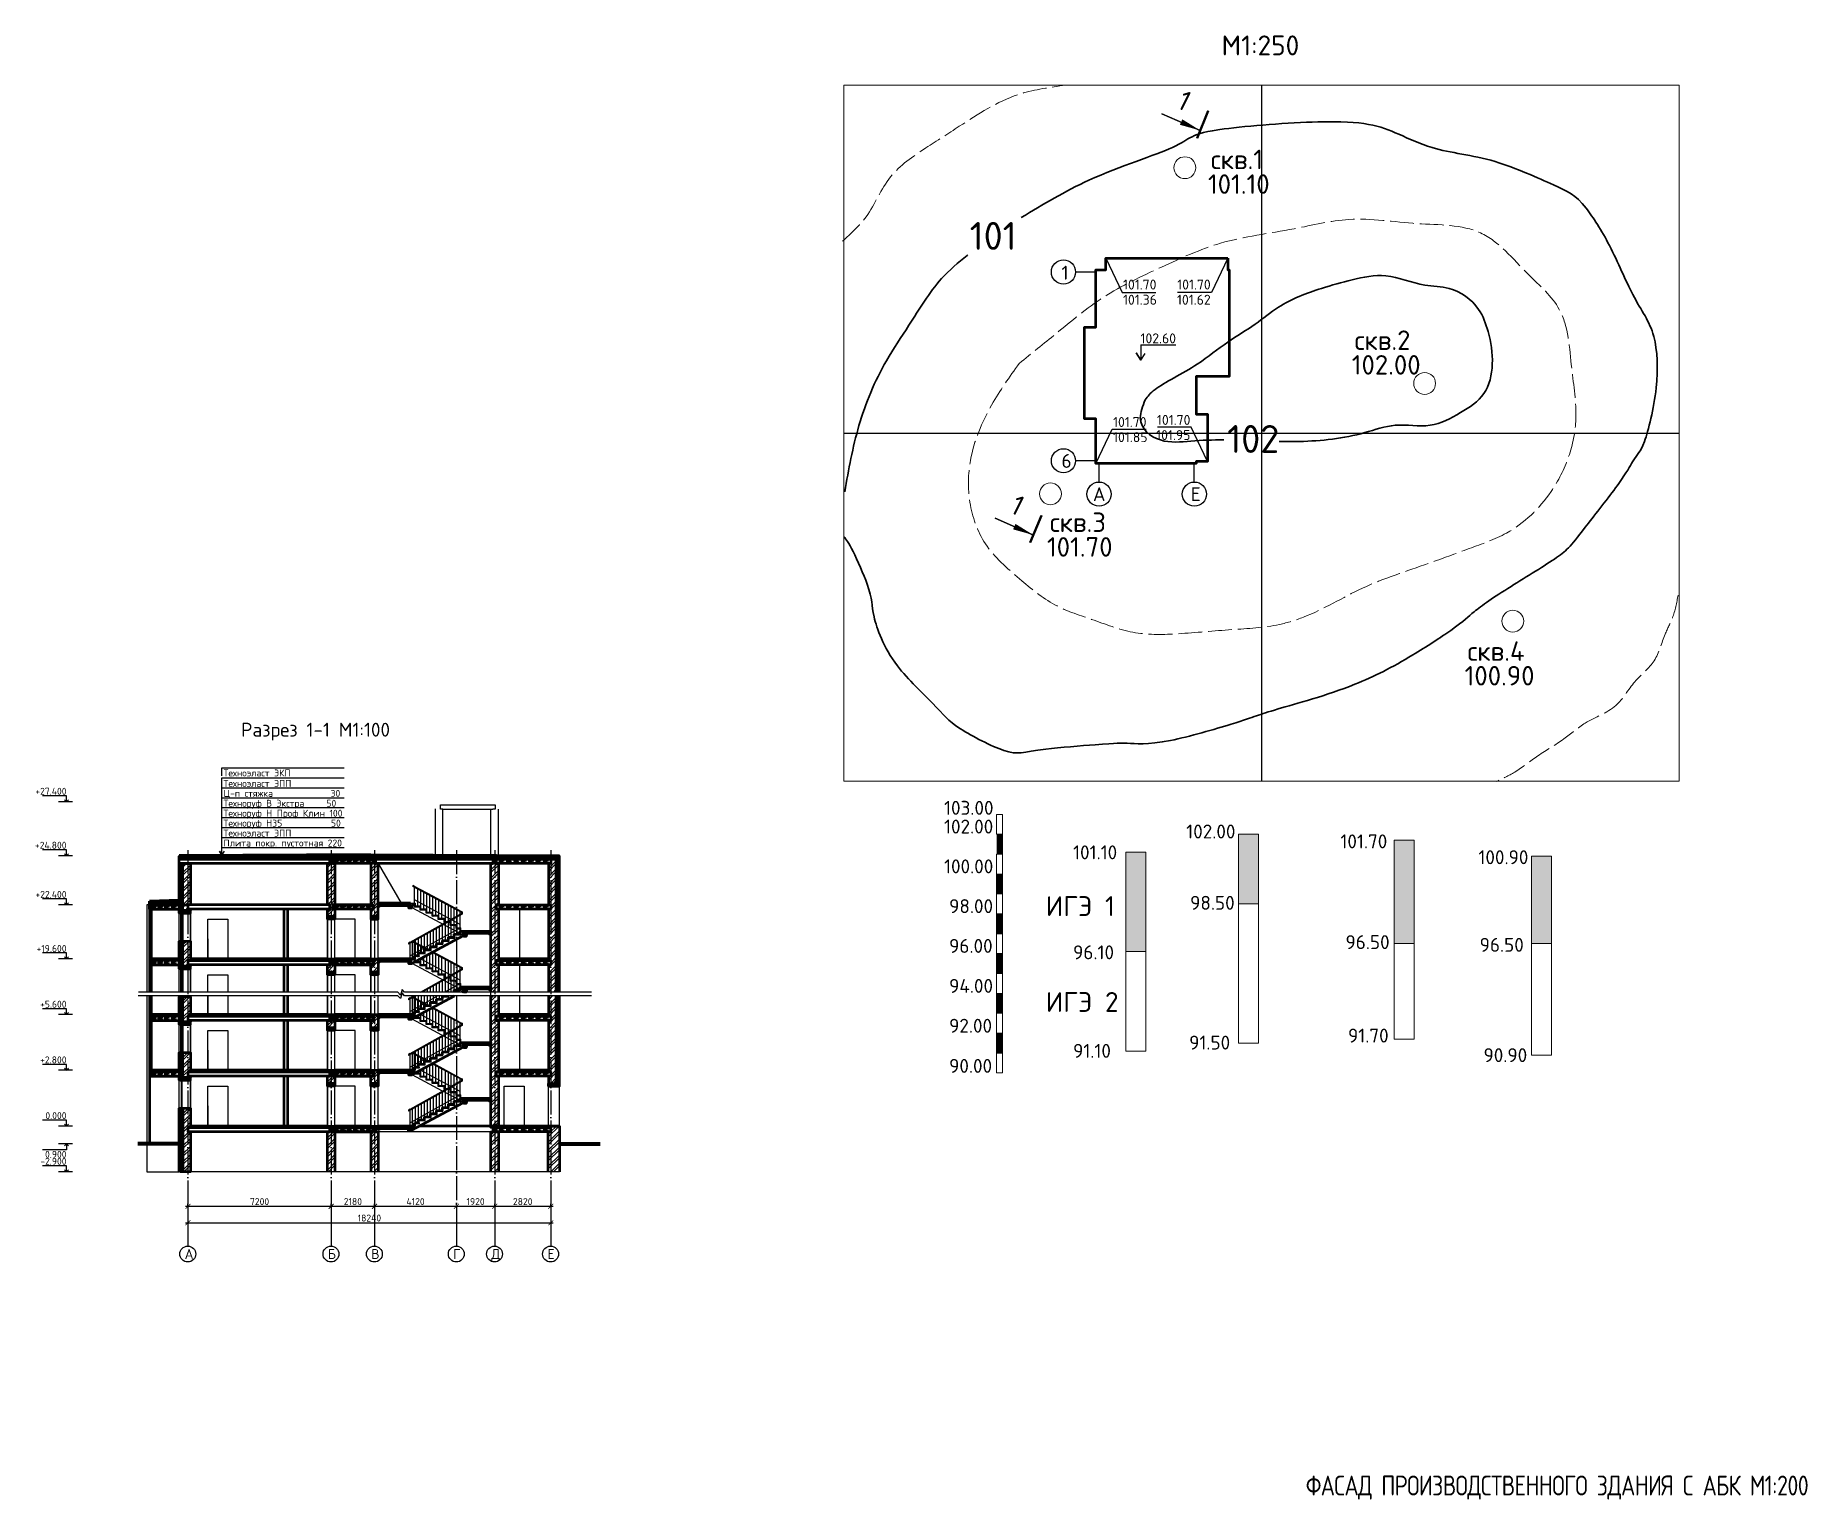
# Model space of a CAD drawing. Header units: millimetres. Extents: x -121275 to -95372, y 16759 to 40426.
# Drawn here: x -117705 to -116814, y 39181 to 39917 of the extents above; entities that cross this region are included whole.
import ezdxf

# ---------------------------------------------------------------- set-up
doc = ezdxf.new("R2010")
doc.units = ezdxf.units.MM
doc.header["$LTSCALE"] = 0.5
doc.linetypes.add('ACAD_ISO02W100', pattern=[15, 12, -3])
doc.linetypes.add('ACAD_ISO04W100', pattern=[30, 24, -3, 0, -3])
for name, color, linetype in [('оси', 7, 'ACAD_ISO04W100'), ('размеры', 7, 'Continuous'), ('тонкие', 7, 'Continuous'), ('Штриховка', 7, 'ACAD_ISO02W100')]:
    doc.layers.add(name, color=color, linetype=linetype)
for name, color, linetype, lineweight in [('ТОЛСТЫЕ', 1, 'Continuous', 50), ('ТОЛСТЫЕ3', 7, 'Continuous', 50), ('ТОНКИЕе', 7, 'Continuous', 25)]:
    doc.layers.add(name, color=color, linetype=linetype, lineweight=lineweight)
doc.styles.add('Наклонный', font='isocpeur.ttf', dxfattribs={"height": 3.5})
doc.styles.add('Наклонный 5', font='isocpeur.ttf', dxfattribs={"oblique": 15, "height": 7})
doc.dimstyles.new('СТРОИТЕЛЬНЫЙ', dxfattribs={"dimtxt": 3.5, "dimasz": 2.5, "dimexe": 1.25, "dimexo": 0.625, "dimtad": 1, "dimdec": 0, "dimlfac": 100, "dimdsep": 46, "dimtxsty": 'Наклонный', "dimblk1": 'ARCHTICK', "dimblk2": 'ARCHTICK', "dimsah": 1, "dimcen": 0, "dimdle": 1.25, "dimadec": 0, "dimazin": 0, "dimtfac": 0.75, "dimtdec": 0, "dimtmove": 0, "dimatfit": 3, "dimldrblk": 'ARCHTICK', "dimfxl": 1, "dimtolj": 1, "dimtzin": 0, "dimarcsym": 0})
pattern_1 = [(45, (0, 28), (-0.898025612, 0.898025612), []), (45, (0.898, 28), (-0.898025612, 0.898025612), [1.5875, -0.3175, 0, -0.3175])]
pattern_2 = [(45, (0, 56), (-0.898025612, 0.898025612), []), (45, (0.898, 56), (-0.898025612, 0.898025612), [1.5875, -0.3175, 0, -0.3175])]
pattern_3 = [(45, (0.0024, 84), (-0.898025612, 0.898025612), []), (45, (0.9005, 84), (-0.898025612, 0.898025612), [1.5875, -0.3175, 0, -0.3175])]

msp = doc.modelspace()

# ---------------------------------------------------------------- texts
at = {"color": 7, "char_height": 3.5, "style": 'Наклонный'}
for s, insert, attachment_point in [('+27.400', (-117689.346, 39538.41), 3), ('+24.800', (-117689.346, 39511.276), 3), ('+22.400', (-117689.346, 39486.554), 3), ('+19.600', (-117689.346, 39459.354), 3), ('+5.600', (-117689.346, 39431.354), 3), ('+2.800', (-117689.346, 39403.354), 3), ('0.000', (-117689.346, 39375.354), 3), ('-2.900', (-117689.346, 39352.354), 3), ('0.900', (-117689.346, 39352.354), 9)]:
    msp.add_mtext_dynamic_manual_height_columns(s, width=8, gutter_width=35, heights=[0], dxfattribs=dict(at, insert=insert, attachment_point=attachment_point))
at = {"color": 0, "lineweight": 9, "insert": (-117066.316, 39192.601), "char_height": 10, "attachment_point": 1, "style": 'Наклонный 5'}
msp.add_mtext_dynamic_manual_height_columns('{\\Q0;\\W0.8;\\T0.95;ФАСАД ПРОИЗВОДСТВЕННОГО ЗДАНИЯ С АБК М1:200}', width=567.28075, gutter_width=35, heights=[0], dxfattribs=at)
at = {"layer": 'ТОНКИЕе', "lineweight": 15, "attachment_point": 1, "style": 'Наклонный'}
for s, width, gutter_width, insert, char_height in [('М1:250', 38.68182, 17.5, (-117108.652, 39916.68), 10), ('скв.1 ', 6.88121, 24.5, (-117114.046, 39859.251), 9.8), ('101.10', 6.88121, 24.5, (-117115.509, 39846.856), 9.8), ('101', 27.4362, 24.5, (-117235.285, 39822.897), 14), ('скв.2 ', 6.88121, 24.5, (-117041.745, 39768.355), 9.8), ('102.00', 6.88121, 24.5, (-117043.207, 39755.96), 9.8), ('102', 27.4362, 24.5, (-117105.809, 39720.801), 14), ('скв.3 ', 6.88121, 24.5, (-117194.986, 39676.825), 9.8), ('101.70', 6.88121, 24.5, (-117196.449, 39664.43), 9.8), ('скв.4 ', 6.88121, 24.5, (-116985.008, 39612.05), 9.8), ('100.90', 6.88121, 24.5, (-116986.471, 39599.655), 9.8), ('103.00', 14.18356, 17.5, (-117248.174, 39531.833), 7), ('102.00', 14.18356, 17.5, (-117248.174, 39522.408), 7), ('102.00', 14.18356, 17.5, (-117126.412, 39519.925), 7), ('101.70', 14.18356, 17.5, (-117048.902, 39514.964), 7), ('101.10', 14.18356, 17.5, (-117183.305, 39509.446), 7), ('100.90', 14.18356, 17.5, (-116979.515, 39506.997), 7), ('100.00', 14.18356, 17.5, (-117248.169, 39502.408), 7), ('98.00', 14.18356, 17.5, (-117245.627, 39482.408), 7), ('ИГЭ 1', 42.14139, 17.5, (-117197.018, 39483.926), 10), ('98.50', 14.18356, 17.5, (-117124.464, 39484.078), 7), ('96.00', 14.18356, 17.5, (-117245.627, 39462.408), 7), ('96.10', 14.18356, 17.5, (-117183.305, 39459.179), 7), ('96.50', 14.18356, 17.5, (-117046.348, 39464.318), 7), ('96.50', 14.18356, 17.5, (-116978.891, 39462.958), 7), ('94.00', 14.18356, 17.5, (-117245.627, 39442.3), 7), ('ИГЭ 2', 42.14139, 17.5, (-117197.018, 39435.724), 10), ('92.00', 14.18356, 17.5, (-117245.627, 39422.279), 7), ('91.70', 14.18356, 17.5, (-117045.081, 39417.321), 7), ('91.10', 14.18356, 17.5, (-117183.305, 39409.643), 7), ('91.50', 14.18356, 17.5, (-117124.945, 39413.798), 7), ('90.90', 14.18356, 17.5, (-116976.96, 39407.481), 7), ('90.00', 14.18356, 17.5, (-117245.627, 39402.084), 7)]:
    msp.add_mtext_dynamic_manual_height_columns(s, width=width, gutter_width=gutter_width, heights=[0], dxfattribs=dict(at, insert=insert, char_height=char_height))
at = {"layer": 'ТОНКИЕе', "char_height": 10, "attachment_point": 1, "rotation": 333.457295, "style": 'Наклонный'}
for insert in [(-117127.283, 39889.497), (-117211.158, 39686.088)]:
    msp.add_mtext_dynamic_manual_height_columns('1', width=5.2012, gutter_width=17.5, heights=[0], dxfattribs=dict(at, insert=insert))
at = {"layer": 'ТОНКИЕе', "style": 'Наклонный'}
for s, width, insert, char_height, attachment_point in [('1', 1.38298, (-117189.109, 39800.891), 7, 1), ('101.70', 59.46591, (-117158.211, 39793.923), 5, 1), ('101.70', 59.46591, (-117114.128, 39793.923), 5, 3), ('101.36', 59.46591, (-117158.211, 39786.309), 5, 1), ('101.62', 59.46591, (-117114.128, 39786.309), 5, 3), ('102.60', 4.86118, (-117149.418, 39766.878), 5, 1), ('101.70', 59.46591, (-117163.199, 39719.824), 5, 7), ('101.95', 59.46591, (-117124.313, 39713.243), 5, 9), ('101.70', 59.46591, (-117124.313, 39720.856), 5, 9), ('101.85', 59.46591, (-117163.199, 39712.21), 5, 7), ('6', 7, (-117189.109, 39706.263), 7, 1), ('А', 7, (-117173.317, 39689.548), 7, 1), ('Е', 7, (-117124.174, 39689.548), 7, 1)]:
    msp.add_mtext_dynamic_manual_height_columns(s, width=width, gutter_width=17.5, heights=[0], dxfattribs=dict(at, insert=insert, char_height=char_height, attachment_point=attachment_point))
at = {"layer": 'ТОНКИЕе', "color": 7, "attachment_point": 1, "style": 'Наклонный'}
for s, width, gutter_width, insert, char_height in [('Разрез 1-1 М1:100', 175.86072, 35, (-117601.651, 39571.121), 7), ('Техноэласт ЭКП', 44.07256, 17.5, (-117610.429, 39547.611), 3.5), ('Техноэласт ЭПП', 44.07256, 17.5, (-117610.429, 39542.358), 3.5), ('Техноруф В Экстра     50', 70.06811, 17.5, (-117610.429, 39532.367), 3.5), ('Ц-п стяжка             30', 66.38168, 17.5, (-117610.429, 39537.363), 3.5), ('Техноруф Н Проф Клин 100', 59.71432, 17.5, (-117610.429, 39527.371), 3.5), ('Техноруф Н35           50', 72.23486, 17.5, (-117610.429, 39522.375), 3.5), ('Техноэласт ЭПП', 44.07256, 17.5, (-117610.429, 39517.379), 3.5), ('Плита покр. пустотная 220', 72.9904, 17.5, (-117610.429, 39512.383), 3.5), ('А', 1.68113, 35, (-117629.99, 39306.49), 5), ('Б', 1.68113, 35, (-117557.99, 39306.49), 5), ('В', 1.68113, 35, (-117536.19, 39306.49), 5), ('Г', 1.68113, 35, (-117494.99, 39306.49), 5), ('Д', 1.68113, 35, (-117475.79, 39306.49), 5), ('Е', 1.68113, 35, (-117447.59, 39306.49), 5)]:
    msp.add_mtext_dynamic_manual_height_columns(s, width=width, gutter_width=gutter_width, heights=[0], dxfattribs=dict(at, insert=insert, char_height=char_height))

# ---------------------------------------------------------------- blocks, each defined once
blk = doc.blocks.new('_ArchTick')
at = {"color": 0, "linetype": 'ByBlock', "const_width": 0.15}
blk.add_lwpolyline([(-0.5, -0.5), (0.5, 0.5)], dxfattribs=at)
blk = doc.blocks.new('*D1206')
at = {"layer": 'Defpoints', "color": 0, "transparency": 16777216}
for p in [(-117628.29, 39327.58), (-117556.29, 39327.99), (-117556.29, 39327.58)]:
    blk.add_point(p, dxfattribs=at)
at = {"layer": 'размеры', "color": 0, "lineweight": -2, "transparency": 16777216}
for p, q in [((-117629.54, 39327.99), (-117555.04, 39327.99)), ((-117628.29, 39328.2), (-117628.29, 39329.24)), ((-117556.29, 39328.2), (-117556.29, 39329.24))]:
    blk.add_line(p, q, dxfattribs=at)
at = {"layer": 'размеры', "color": 0, "lineweight": -2, "transparency": 16777216, "xscale": 2.5, "yscale": 2.5, "zscale": 2.5, "rotation": 180}
blk.add_blockref('_ArchTick', (-117628.29, 39327.99), dxfattribs=at)
at = {"layer": 'размеры', "color": 0, "lineweight": -2, "transparency": 16777216, "xscale": 2.5, "yscale": 2.5, "zscale": 2.5}
blk.add_blockref('_ArchTick', (-117556.29, 39327.99), dxfattribs=at)
at = {"layer": 'размеры', "color": 0, "transparency": 16777216, "insert": (-117592.29, 39330.36), "char_height": 3.5, "attachment_point": 5, "style": 'Наклонный'}
blk.add_mtext('\\A1;7200', dxfattribs=at)
blk = doc.blocks.new('*D1207')
at = {"layer": 'Defpoints', "color": 0, "transparency": 16777216}
for p in [(-117556.29, 39327.58), (-117534.49, 39327.99), (-117534.49, 39327.58)]:
    blk.add_point(p, dxfattribs=at)
at = {"layer": 'размеры', "color": 0, "lineweight": -2, "transparency": 16777216}
for p, q in [((-117557.54, 39327.99), (-117533.24, 39327.99)), ((-117556.29, 39328.2), (-117556.29, 39329.24)), ((-117534.49, 39328.2), (-117534.49, 39329.24))]:
    blk.add_line(p, q, dxfattribs=at)
at = {"layer": 'размеры', "color": 0, "lineweight": -2, "transparency": 16777216, "xscale": 2.5, "yscale": 2.5, "zscale": 2.5, "rotation": 180}
blk.add_blockref('_ArchTick', (-117556.29, 39327.99), dxfattribs=at)
at = {"layer": 'размеры', "color": 0, "lineweight": -2, "transparency": 16777216, "xscale": 2.5, "yscale": 2.5, "zscale": 2.5}
blk.add_blockref('_ArchTick', (-117534.49, 39327.99), dxfattribs=at)
at = {"layer": 'размеры', "color": 0, "transparency": 16777216, "insert": (-117545.39, 39330.36), "char_height": 3.5, "attachment_point": 5, "style": 'Наклонный'}
blk.add_mtext('\\A1;2180', dxfattribs=at)
blk = doc.blocks.new('*D1208')
at = {"layer": 'Defpoints', "color": 0, "transparency": 16777216}
for p in [(-117534.49, 39327.58), (-117493.29, 39327.99), (-117493.29, 39327.99)]:
    blk.add_point(p, dxfattribs=at)
at = {"layer": 'размеры', "color": 0, "lineweight": -2, "transparency": 16777216}
for p, q in [((-117535.74, 39327.99), (-117492.04, 39327.99)), ((-117534.49, 39328.2), (-117534.49, 39329.24)), ((-117493.29, 39328.61), (-117493.29, 39329.24))]:
    blk.add_line(p, q, dxfattribs=at)
at = {"layer": 'размеры', "color": 0, "lineweight": -2, "transparency": 16777216, "xscale": 2.5, "yscale": 2.5, "zscale": 2.5, "rotation": 180}
blk.add_blockref('_ArchTick', (-117534.49, 39327.99), dxfattribs=at)
at = {"layer": 'размеры', "color": 0, "lineweight": -2, "transparency": 16777216, "xscale": 2.5, "yscale": 2.5, "zscale": 2.5}
blk.add_blockref('_ArchTick', (-117493.29, 39327.99), dxfattribs=at)
at = {"layer": 'размеры', "color": 0, "transparency": 16777216, "insert": (-117513.89, 39330.36), "char_height": 3.5, "attachment_point": 5, "style": 'Наклонный'}
blk.add_mtext('\\A1;4120', dxfattribs=at)
blk = doc.blocks.new('*D1209')
at = {"layer": 'Defpoints', "color": 0, "transparency": 16777216}
for p in [(-117493.29, 39327.99), (-117474.09, 39327.99), (-117474.09, 39327.58)]:
    blk.add_point(p, dxfattribs=at)
at = {"layer": 'размеры', "color": 0, "lineweight": -2, "transparency": 16777216}
for p, q in [((-117494.54, 39327.99), (-117472.84, 39327.99)), ((-117493.29, 39328.61), (-117493.29, 39329.24)), ((-117474.09, 39328.2), (-117474.09, 39329.24))]:
    blk.add_line(p, q, dxfattribs=at)
at = {"layer": 'размеры', "color": 0, "lineweight": -2, "transparency": 16777216, "xscale": 2.5, "yscale": 2.5, "zscale": 2.5, "rotation": 180}
blk.add_blockref('_ArchTick', (-117493.29, 39327.99), dxfattribs=at)
at = {"layer": 'размеры', "color": 0, "lineweight": -2, "transparency": 16777216, "xscale": 2.5, "yscale": 2.5, "zscale": 2.5}
blk.add_blockref('_ArchTick', (-117474.09, 39327.99), dxfattribs=at)
at = {"layer": 'размеры', "color": 0, "transparency": 16777216, "insert": (-117483.69, 39330.36), "char_height": 3.5, "attachment_point": 5, "style": 'Наклонный'}
blk.add_mtext('\\A1;1920', dxfattribs=at)
blk = doc.blocks.new('*D1210')
at = {"layer": 'Defpoints', "color": 0, "transparency": 16777216}
for p in [(-117474.09, 39327.58), (-117445.89, 39327.99), (-117445.89, 39327.58)]:
    blk.add_point(p, dxfattribs=at)
at = {"layer": 'размеры', "color": 0, "lineweight": -2, "transparency": 16777216}
for p, q in [((-117475.34, 39327.99), (-117444.64, 39327.99)), ((-117474.09, 39328.2), (-117474.09, 39329.24)), ((-117445.89, 39328.2), (-117445.89, 39329.24))]:
    blk.add_line(p, q, dxfattribs=at)
at = {"layer": 'размеры', "color": 0, "lineweight": -2, "transparency": 16777216, "xscale": 2.5, "yscale": 2.5, "zscale": 2.5, "rotation": 180}
blk.add_blockref('_ArchTick', (-117474.09, 39327.99), dxfattribs=at)
at = {"layer": 'размеры', "color": 0, "lineweight": -2, "transparency": 16777216, "xscale": 2.5, "yscale": 2.5, "zscale": 2.5}
blk.add_blockref('_ArchTick', (-117445.89, 39327.99), dxfattribs=at)
at = {"layer": 'размеры', "color": 0, "transparency": 16777216, "insert": (-117459.99, 39330.36), "char_height": 3.5, "attachment_point": 5, "style": 'Наклонный'}
blk.add_mtext('\\A1;2820', dxfattribs=at)
blk = doc.blocks.new('*D1211')
at = {"layer": 'Defpoints', "color": 0, "transparency": 16777216}
for p in [(-117628.29, 39327.99), (-117445.89, 39327.99), (-117445.89, 39319.71)]:
    blk.add_point(p, dxfattribs=at)
at = {"layer": 'размеры', "color": 0, "lineweight": -2, "transparency": 16777216}
for p, q in [((-117628.29, 39327.36), (-117628.29, 39318.46)), ((-117445.89, 39327.36), (-117445.89, 39318.46)), ((-117629.54, 39319.71), (-117444.64, 39319.71))]:
    blk.add_line(p, q, dxfattribs=at)
at = {"layer": 'размеры', "color": 0, "lineweight": -2, "transparency": 16777216, "xscale": 2.5, "yscale": 2.5, "zscale": 2.5, "rotation": 180}
blk.add_blockref('_ArchTick', (-117628.29, 39319.71), dxfattribs=at)
at = {"layer": 'размеры', "color": 0, "lineweight": -2, "transparency": 16777216, "xscale": 2.5, "yscale": 2.5, "zscale": 2.5}
blk.add_blockref('_ArchTick', (-117445.89, 39319.71), dxfattribs=at)
at = {"layer": 'размеры', "color": 0, "transparency": 16777216, "insert": (-117537.09, 39322.08), "char_height": 3.5, "attachment_point": 5, "style": 'Наклонный'}
blk.add_mtext('\\A1;18240', dxfattribs=at)

# ---------------------------------------------------------------- dimensions: what is measured, and where the dimension line sits
at = {"layer": 'размеры', "color": 7}
for base, p1, p2, picture, middle in [((-117556.288, 39327.989), (-117628.288, 39327.577), (-117556.288, 39327.577), '*D1206', (-117592.288, 39330.364)), ((-117445.888, 39319.71), (-117628.288, 39327.989), (-117445.888, 39327.989), '*D1211', (-117537.088, 39322.085))]:
    dim = msp.add_linear_dim(base=base, p1=p1, p2=p2, dimstyle='СТРОИТЕЛЬНЫЙ', dxfattribs=at)
    dim.commit()
    dim.dimension.update_dxf_attribs({"geometry": picture, "text_midpoint": middle})
for base, p1, p2, picture, middle in [((-117534.488, 39327.989), (-117556.288, 39327.577), (-117534.488, 39327.577), '*D1207', (-117545.388, 39330.364)), ((-117493.288, 39327.989), (-117534.488, 39327.577), (-117493.288, 39327.989), '*D1208', (-117513.888, 39330.364)), ((-117474.088, 39327.989), (-117493.288, 39327.989), (-117474.088, 39327.577), '*D1209', (-117483.688, 39330.364)), ((-117445.888, 39327.989), (-117474.088, 39327.577), (-117445.888, 39327.577), '*D1210', (-117459.988, 39330.364))]:
    dim = msp.add_linear_dim(base=base, p1=p1, p2=p2, dimstyle='СТРОИТЕЛЬНЫЙ', override={"dimtmove": 1}, dxfattribs=at)
    dim.commit()
    dim.dimension.update_dxf_attribs({"geometry": picture, "text_midpoint": middle})

# ---------------------------------------------------------------- hatches: boundary and pattern name
at = {"layer": 'тонкие', "lineweight": 15, "transparency": 33554687}
h = msp.add_hatch(color=256, dxfattribs=at)
h.dxf.hatch_style = 1
h.paths.add_polyline_path([(-117218.8, 39515.055), (-117221.8, 39515.055), (-117221.8, 39505.055), (-117218.8, 39505.055)])
h = msp.add_hatch(color=16, dxfattribs=at)
h.dxf.hatch_style = 1
h.paths.add_polyline_path([(-117146.784, 39497.055), (-117146.784, 39506.055), (-117156.784, 39506.055), (-117156.784, 39456.055), (-117146.784, 39456.055)])
h.paths.add_polyline_path([(-117090.092, 39515.055), (-117100.092, 39515.055), (-117100.092, 39480.055), (-117090.092, 39480.055)])
h.paths.add_polyline_path([(-117011.847, 39512.055), (-117021.847, 39512.055), (-117021.847, 39460.055), (-117011.847, 39460.055)])
h.paths.add_polyline_path([(-116942.779, 39504.055), (-116952.779, 39504.055), (-116952.779, 39460.055), (-116942.779, 39460.055)])
at = {"layer": 'тонкие', "transparency": 33554687}
h = msp.add_hatch(dxfattribs=at)
h.set_pattern_fill('ANSI32', scale=0.3)
h.paths.add_polyline_path([(-117445.888, 39500.354), (-117447.088, 39500.354), (-117447.088, 39479.554), (-117445.888, 39479.554)])
h.paths.add_polyline_path([(-117443.288, 39502.554), (-117445.888, 39502.554), (-117445.888, 39500.354), (-117445.888, 39479.554), (-117445.888, 39477.354), (-117445.888, 39435.732), (-117443.288, 39435.732)])
h.paths.add_polyline_path([(-117445.888, 39477.354), (-117447.088, 39477.354), (-117447.088, 39451.554), (-117445.888, 39451.554)])
h.paths.add_polyline_path([(-117445.888, 39449.354), (-117447.088, 39449.354), (-117447.088, 39435.732), (-117445.888, 39435.732)])
h.paths.add_polyline_path([(-117445.888, 39433.739), (-117447.088, 39433.739), (-117447.088, 39423.554), (-117445.888, 39423.554)])
h.paths.add_polyline_path([(-117443.288, 39433.739), (-117445.888, 39433.739), (-117445.888, 39389.754), (-117443.288, 39389.754)])
h.paths.add_polyline_path([(-117445.888, 39421.354), (-117447.088, 39421.354), (-117447.088, 39395.554), (-117445.888, 39395.554)])
h.paths.add_polyline_path([(-117445.888, 39393.354), (-117447.088, 39393.354), (-117447.088, 39389.754), (-117445.888, 39389.754)])
h.paths.add_polyline_path([(-117441.538, 39368.354), (-117445.888, 39368.354), (-117445.888, 39345.354), (-117441.538, 39345.354)])
h.paths.add_polyline_path([(-117445.888, 39365.354), (-117447.124, 39365.354), (-117447.124, 39345.354), (-117445.888, 39345.354)])
h.paths.add_polyline_path([(-117472.188, 39365.354), (-117473.388, 39365.354), (-117473.388, 39367.554), (-117472.188, 39367.554), (-117472.188, 39368.354), (-117474.088, 39368.354), (-117474.088, 39345.354), (-117472.188, 39345.354)])
h.paths.add_polyline_path([(-117474.088, 39368.354), (-117475.988, 39368.354), (-117475.988, 39367.554), (-117474.788, 39367.554), (-117474.788, 39365.354), (-117475.988, 39365.354), (-117475.988, 39345.354), (-117474.088, 39345.354)])
h.paths.add_polyline_path([(-117472.188, 39393.354), (-117473.388, 39393.354), (-117473.388, 39395.554), (-117472.188, 39395.554), (-117472.188, 39421.354), (-117473.388, 39421.354), (-117473.388, 39423.554), (-117472.188, 39423.554), (-117472.188, 39433.739), (-117474.088, 39433.739), (-117474.088, 39368.354), (-117472.188, 39368.354)])
h.paths.add_polyline_path([(-117474.088, 39433.739), (-117475.988, 39433.739), (-117475.988, 39411.557), (-117475.646, 39411.557), (-117475.646, 39409.957), (-117475.988, 39409.956), (-117475.988, 39383.509), (-117475.644, 39383.509), (-117475.644, 39381.909), (-117475.988, 39381.907), (-117475.988, 39368.354), (-117474.088, 39368.354)])
h.paths.add_polyline_path([(-117472.188, 39449.354), (-117473.388, 39449.354), (-117473.388, 39451.554), (-117472.188, 39451.554), (-117472.188, 39477.354), (-117473.388, 39477.354), (-117473.388, 39479.554), (-117472.188, 39479.554), (-117472.188, 39500.354), (-117473.388, 39500.354), (-117473.388, 39502.554), (-117474.088, 39502.554), (-117474.088, 39435.732), (-117472.188, 39435.732)])
h.paths.add_polyline_path([(-117474.088, 39452.354), (-117475.988, 39452.354), (-117475.988, 39439.509), (-117475.644, 39439.509), (-117475.644, 39437.909), (-117475.988, 39437.907), (-117475.988, 39435.732), (-117474.088, 39435.732)])
h.paths.add_polyline_path([(-117474.088, 39502.554), (-117474.788, 39502.554), (-117474.788, 39500.354), (-117475.988, 39500.354), (-117475.988, 39466.709), (-117475.646, 39466.709), (-117475.646, 39465.109), (-117475.988, 39465.107), (-117475.988, 39452.354), (-117474.088, 39452.354)])
h.paths.add_polyline_path([(-117532.588, 39500.354), (-117533.788, 39500.354), (-117533.788, 39502.554), (-117534.488, 39502.554), (-117534.488, 39473.754), (-117532.588, 39473.754)])
h.paths.add_polyline_path([(-117534.488, 39502.554), (-117535.188, 39502.554), (-117535.188, 39500.354), (-117536.388, 39500.354), (-117536.388, 39479.554), (-117535.188, 39479.554), (-117535.188, 39477.354), (-117536.388, 39477.354), (-117536.388, 39473.754), (-117534.488, 39473.754)])
h.paths.add_polyline_path([(-117534.488, 39452.354), (-117536.388, 39452.354), (-117536.388, 39451.554), (-117535.188, 39451.554), (-117535.188, 39449.354), (-117536.388, 39449.354), (-117536.388, 39445.754), (-117535.188, 39445.754), (-117534.488, 39445.754)])
h.paths.add_polyline_path([(-117532.588, 39452.354), (-117534.488, 39452.354), (-117534.488, 39445.754), (-117533.888, 39445.754), (-117532.588, 39445.754)])
h.paths.add_polyline_path([(-117534.488, 39424.372), (-117536.388, 39424.354), (-117536.388, 39423.554), (-117535.188, 39423.554), (-117535.188, 39421.354), (-117536.388, 39421.354), (-117536.388, 39417.754), (-117535.188, 39417.754), (-117534.488, 39417.754)])
h.paths.add_polyline_path([(-117532.588, 39424.39), (-117534.488, 39424.372), (-117534.488, 39417.754), (-117533.888, 39417.754), (-117532.588, 39417.754)])
h.paths.add_polyline_path([(-117534.488, 39396.354), (-117536.388, 39396.354), (-117536.388, 39395.554), (-117535.188, 39395.554), (-117535.188, 39393.354), (-117536.388, 39393.354), (-117536.388, 39389.754), (-117535.188, 39389.754), (-117534.488, 39389.754)])
h.paths.add_polyline_path([(-117532.588, 39396.354), (-117534.488, 39396.354), (-117534.488, 39389.754), (-117533.888, 39389.754), (-117532.588, 39389.754)])
h.paths.add_polyline_path([(-117534.488, 39368.354), (-117536.388, 39368.354), (-117536.388, 39367.554), (-117535.188, 39367.554), (-117535.188, 39365.354), (-117536.388, 39365.354), (-117536.388, 39345.354), (-117534.488, 39345.354)])
h.paths.add_polyline_path([(-117532.588, 39365.354), (-117533.788, 39365.354), (-117533.788, 39367.554), (-117533.488, 39367.554), (-117532.588, 39367.554), (-117532.588, 39368.354), (-117534.488, 39368.354), (-117534.488, 39345.354), (-117532.588, 39345.354)])
h.paths.add_polyline_path([(-117554.388, 39365.354), (-117555.588, 39365.354), (-117555.588, 39367.554), (-117554.388, 39367.554), (-117554.388, 39368.354), (-117556.288, 39368.354), (-117556.288, 39345.354), (-117554.388, 39345.354)])
h.paths.add_polyline_path([(-117556.288, 39368.354), (-117558.188, 39368.354), (-117558.188, 39367.554), (-117556.988, 39367.554), (-117556.988, 39365.354), (-117558.188, 39365.354), (-117558.188, 39345.354), (-117556.288, 39345.354)])
h.paths.add_polyline_path([(-117554.388, 39393.354), (-117555.588, 39393.354), (-117555.588, 39395.554), (-117554.388, 39395.554), (-117554.388, 39396.354), (-117556.288, 39396.354), (-117556.288, 39389.754), (-117555.688, 39389.754), (-117554.388, 39389.754)])
h.paths.add_polyline_path([(-117556.288, 39396.354), (-117558.188, 39396.354), (-117558.188, 39395.554), (-117556.988, 39395.554), (-117556.988, 39393.354), (-117558.188, 39393.354), (-117558.188, 39389.754), (-117556.988, 39389.754), (-117556.288, 39389.754)])
h.paths.add_polyline_path([(-117554.388, 39421.354), (-117555.588, 39421.354), (-117555.588, 39423.554), (-117554.388, 39423.554), (-117554.388, 39424.354), (-117556.288, 39424.354), (-117556.288, 39417.754), (-117555.688, 39417.754), (-117554.388, 39417.754)])
h.paths.add_polyline_path([(-117556.288, 39424.354), (-117558.188, 39424.354), (-117558.188, 39423.554), (-117556.988, 39423.554), (-117556.988, 39421.354), (-117558.188, 39421.354), (-117558.188, 39417.754), (-117556.988, 39417.754), (-117556.288, 39417.754)])
h.paths.add_polyline_path([(-117554.388, 39449.354), (-117555.588, 39449.354), (-117555.588, 39451.554), (-117554.388, 39451.554), (-117554.388, 39452.354), (-117556.288, 39452.354), (-117556.288, 39445.754), (-117555.688, 39445.754), (-117554.388, 39445.754)])
h.paths.add_polyline_path([(-117556.288, 39452.354), (-117558.188, 39452.354), (-117558.188, 39451.554), (-117556.988, 39451.554), (-117556.988, 39449.354), (-117558.188, 39449.354), (-117558.188, 39445.754), (-117556.988, 39445.754), (-117556.288, 39445.754)])
h.paths.add_polyline_path([(-117554.388, 39477.354), (-117555.588, 39477.354), (-117555.588, 39479.554), (-117554.388, 39479.554), (-117554.388, 39500.354), (-117555.588, 39500.354), (-117555.588, 39502.554), (-117556.288, 39502.554), (-117556.288, 39473.754), (-117555.688, 39473.754), (-117554.388, 39473.754)])
h.paths.add_polyline_path([(-117556.288, 39502.554), (-117556.988, 39502.554), (-117556.988, 39500.354), (-117558.188, 39500.354), (-117558.188, 39479.554), (-117556.988, 39479.554), (-117556.988, 39477.354), (-117558.188, 39477.354), (-117558.188, 39473.754), (-117556.988, 39473.754), (-117556.288, 39473.754)])
h.paths.add_polyline_path([(-117627.088, 39500.354), (-117628.288, 39500.354), (-117628.288, 39479.554), (-117627.088, 39479.554)])
h.paths.add_polyline_path([(-117628.288, 39500.354), (-117630.888, 39500.354), (-117630.888, 39479.554), (-117628.288, 39479.554)])
h.paths.add_polyline_path([(-117628.288, 39479.554), (-117630.888, 39479.554), (-117630.888, 39476.754), (-117628.288, 39476.754)])
h.paths.add_polyline_path([(-117627.088, 39461.354), (-117628.288, 39461.354), (-117628.288, 39451.554), (-117627.088, 39451.554)])
h.paths.add_polyline_path([(-117628.288, 39461.354), (-117630.888, 39461.354), (-117630.888, 39448.754), (-117628.288, 39448.754)])
h.paths.add_polyline_path([(-117627.088, 39449.354), (-117628.288, 39449.354), (-117628.288, 39448.754), (-117627.088, 39448.754)])
h.paths.add_polyline_path([(-117627.088, 39433.354), (-117628.288, 39433.354), (-117628.288, 39423.554), (-117627.088, 39423.554)])
h.paths.add_polyline_path([(-117628.288, 39433.354), (-117630.888, 39433.354), (-117630.888, 39420.754), (-117628.288, 39420.754)])
h.paths.add_polyline_path([(-117627.088, 39421.354), (-117628.288, 39421.354), (-117628.288, 39420.754), (-117627.088, 39420.754)])
h.paths.add_polyline_path([(-117627.088, 39405.354), (-117628.288, 39405.354), (-117628.288, 39395.554), (-117627.088, 39395.554)])
h.paths.add_polyline_path([(-117628.288, 39405.354), (-117630.888, 39405.354), (-117630.888, 39392.754), (-117628.288, 39392.754)])
h.paths.add_polyline_path([(-117627.088, 39393.354), (-117628.288, 39393.354), (-117628.288, 39392.754), (-117627.088, 39392.754)])
h.paths.add_polyline_path([(-117627.088, 39377.354), (-117628.288, 39377.354), (-117628.288, 39367.554), (-117627.088, 39367.554)])
h.paths.add_polyline_path([(-117628.288, 39377.354), (-117630.888, 39377.354), (-117630.888, 39345.354), (-117628.288, 39345.354)])
h.paths.add_polyline_path([(-117627.088, 39365.354), (-117628.288, 39365.354), (-117628.288, 39345.354), (-117627.088, 39345.354)])
at = {"layer": 'тонкие', "lineweight": 15, "transparency": 33554687}
h = msp.add_hatch(color=256, dxfattribs=at)
h.dxf.hatch_style = 1
h.paths.add_polyline_path([(-117218.8, 39495.055), (-117221.8, 39495.055), (-117221.8, 39485.055), (-117218.8, 39485.055)])
at = {"layer": 'тонкие', "transparency": 33554687}
h = msp.add_hatch(dxfattribs=at)
h.set_pattern_fill('ANSI35', scale=0.2)
h.set_pattern_definition(pattern_3)
h.paths.add_polyline_path([(-117514.901, 39479.911), (-117516.388, 39480.354), (-117532.586, 39480.354), (-117532.586, 39478.854), (-117531.786, 39478.854), (-117531.479, 39479.654), (-117517.393, 39479.734), (-117517.186, 39477.884), (-117515.586, 39477.884), (-117515.593, 39478.213), (-117515.799, 39478.335)])
h = msp.add_hatch(dxfattribs=at)
h.set_pattern_fill('ANSI35', scale=0.2)
h.set_pattern_definition(pattern_3)
h.paths.add_polyline_path([(-117514.086, 39452.354), (-117514.086, 39453.514), (-117512.086, 39453.514), (-117512.086, 39453.914), (-117512.086, 39455.074), (-117511.986, 39455.074), (-117509.386, 39455.074), (-117509.086, 39455.074), (-117509.086, 39456.634), (-117506.386, 39456.634), (-117506.086, 39456.634), (-117506.086, 39458.194), (-117505.986, 39458.194), (-117503.386, 39458.194), (-117503.086, 39458.194), (-117503.086, 39459.754), (-117502.986, 39459.754), (-117500.386, 39459.754), (-117500.086, 39459.754), (-117500.086, 39461.314), (-117497.386, 39461.314), (-117497.086, 39461.314), (-117497.086, 39462.874), (-117494.386, 39462.874), (-117494.086, 39462.874), (-117494.086, 39464.434), (-117493.286, 39464.434), (-117493.286, 39464.834), (-117494.386, 39464.834), (-117494.386, 39463.274), (-117497.386, 39463.274), (-117497.386, 39461.714), (-117500.386, 39461.714), (-117500.386, 39460.154), (-117503.386, 39460.154), (-117503.386, 39458.594), (-117506.386, 39458.594), (-117506.386, 39457.034), (-117509.386, 39457.034), (-117509.386, 39455.474), (-117512.386, 39455.474), (-117512.386, 39453.914), (-117514.386, 39453.914), (-117514.386, 39452.354), (-117516.386, 39452.354), (-117516.386, 39450.69), (-117515.798, 39450.336), (-117514.901, 39451.911)])
h.paths.add_polyline_path([(-117491.086, 39465.994), (-117488.986, 39465.994), (-117488.986, 39466.394), (-117491.386, 39466.394), (-117491.386, 39464.834), (-117493.286, 39464.834), (-117493.286, 39464.434), (-117491.444, 39464.434), (-117491.386, 39464.434), (-117491.086, 39464.434)])
h.paths.add_polyline_path([(-117488.986, 39465.994), (-117490.75, 39465.994), (-117490.671, 39465.951), (-117489.69, 39464.23), (-117488.986, 39464.653)])
h.paths.add_polyline_path([(-117475.986, 39466.394), (-117488.986, 39466.394), (-117488.986, 39464.65), (-117489.778, 39464.173), (-117489.786, 39463.844), (-117488.186, 39463.844), (-117487.978, 39465.694), (-117477.093, 39465.694), (-117476.786, 39464.894), (-117475.986, 39464.894)])
h.paths.add_polyline_path([(-117491.186, 39467.954), (-117493.186, 39467.954), (-117493.186, 39469.514), (-117493.286, 39469.514), (-117493.286, 39467.554), (-117491.486, 39467.554), (-117491.486, 39466.394), (-117491.386, 39466.34), (-117491.386, 39466.394), (-117491.186, 39466.394)])
h.paths.add_polyline_path([(-117493.286, 39469.514), (-117496.186, 39469.514), (-117496.186, 39471.074), (-117499.186, 39471.074), (-117499.186, 39472.634), (-117502.186, 39472.634), (-117502.186, 39474.194), (-117505.186, 39474.194), (-117505.186, 39475.754), (-117508.186, 39475.754), (-117508.186, 39477.314), (-117511.186, 39477.314), (-117511.186, 39478.874), (-117514.186, 39478.874), (-117514.186, 39480.354), (-117516.386, 39480.354), (-117516.386, 39480.034), (-117514.486, 39480.034), (-117514.486, 39478.474), (-117514.186, 39478.474), (-117514.128, 39478.474), (-117511.486, 39478.474), (-117511.486, 39476.914), (-117511.186, 39476.914), (-117508.486, 39476.914), (-117508.486, 39475.354), (-117508.186, 39475.354), (-117505.486, 39475.354), (-117505.486, 39473.794), (-117505.186, 39473.794), (-117502.586, 39473.794), (-117502.486, 39473.794), (-117502.486, 39472.234), (-117502.186, 39472.234), (-117499.586, 39472.234), (-117499.486, 39472.234), (-117499.486, 39470.674), (-117499.186, 39470.674), (-117496.486, 39470.674), (-117496.486, 39469.114), (-117496.186, 39469.114), (-117493.586, 39469.114), (-117493.486, 39469.114), (-117493.486, 39467.954), (-117493.486, 39467.554), (-117493.286, 39467.554)])
at = {"layer": 'тонкие', "lineweight": 15, "transparency": 33554687}
h = msp.add_hatch(color=256, dxfattribs=at)
h.dxf.hatch_style = 1
h.paths.add_polyline_path([(-117218.8, 39475.055), (-117221.8, 39475.055), (-117221.8, 39465.055), (-117218.8, 39465.055)])
at = {"layer": 'тонкие', "transparency": 33554687}
h = msp.add_hatch(dxfattribs=at)
h.set_pattern_fill('ANSI35', scale=0.2)
h.set_pattern_definition(pattern_2)
h.paths.add_polyline_path([(-117516.388, 39452.354), (-117532.588, 39452.354), (-117532.588, 39450.854), (-117531.788, 39450.854), (-117531.481, 39451.654), (-117517.395, 39451.734), (-117517.188, 39449.884), (-117515.588, 39449.884), (-117515.596, 39450.213), (-117516.388, 39450.69)])
h = msp.add_hatch(dxfattribs=at)
h.set_pattern_fill('ANSI35', scale=0.2)
h.set_pattern_definition(pattern_2)
h.paths.add_polyline_path([(-117491.088, 39437.994), (-117488.988, 39437.994), (-117488.988, 39438.394), (-117491.388, 39438.394), (-117491.388, 39436.834), (-117493.288, 39436.834), (-117493.288, 39436.434), (-117491.446, 39436.434), (-117491.388, 39436.434), (-117491.088, 39436.434)])
h.paths.add_polyline_path([(-117488.988, 39437.994), (-117490.752, 39437.994), (-117490.673, 39437.951), (-117489.692, 39436.23), (-117488.988, 39436.653)])
h.paths.add_polyline_path([(-117475.988, 39438.394), (-117488.988, 39438.394), (-117488.988, 39436.65), (-117489.781, 39436.173), (-117489.788, 39435.844), (-117488.188, 39435.844), (-117487.981, 39437.694), (-117477.095, 39437.694), (-117476.788, 39436.894), (-117475.988, 39436.894)])
h.paths.add_polyline_path([(-117491.188, 39439.954), (-117493.188, 39439.954), (-117493.188, 39441.514), (-117493.288, 39441.514), (-117493.288, 39439.554), (-117491.488, 39439.554), (-117491.488, 39438.394), (-117491.388, 39438.34), (-117491.388, 39438.394), (-117491.188, 39438.394)])
h.paths.add_polyline_path([(-117493.288, 39441.514), (-117496.188, 39441.514), (-117496.188, 39443.074), (-117499.188, 39443.074), (-117499.188, 39444.634), (-117502.188, 39444.634), (-117502.188, 39446.194), (-117505.188, 39446.194), (-117505.188, 39447.754), (-117508.188, 39447.754), (-117508.188, 39449.314), (-117511.188, 39449.314), (-117511.188, 39450.874), (-117514.188, 39450.874), (-117514.188, 39452.034), (-117516.388, 39452.034), (-117514.488, 39452.034), (-117514.488, 39450.474), (-117514.188, 39450.474), (-117514.13, 39450.474), (-117511.488, 39450.474), (-117511.488, 39448.914), (-117511.188, 39448.914), (-117508.488, 39448.914), (-117508.488, 39447.354), (-117508.188, 39447.354), (-117505.488, 39447.354), (-117505.488, 39445.794), (-117505.188, 39445.794), (-117502.588, 39445.794), (-117502.488, 39445.794), (-117502.488, 39444.234), (-117502.188, 39444.234), (-117499.588, 39444.234), (-117499.488, 39444.234), (-117499.488, 39442.674), (-117499.188, 39442.674), (-117496.488, 39442.674), (-117496.488, 39441.114), (-117496.188, 39441.114), (-117493.588, 39441.114), (-117493.488, 39441.114), (-117493.488, 39439.954), (-117493.488, 39439.554), (-117493.288, 39439.554)])
h.paths.add_polyline_path([(-117497.088, 39433.739), (-117497.388, 39433.739), (-117497.388, 39433.714), (-117500.388, 39433.714), (-117500.388, 39432.154), (-117503.388, 39432.154), (-117503.388, 39430.594), (-117506.388, 39430.594), (-117506.388, 39429.034), (-117509.388, 39429.034), (-117509.388, 39427.474), (-117512.388, 39427.474), (-117512.388, 39425.914), (-117514.388, 39425.914), (-117514.388, 39424.354), (-117516.588, 39424.354), (-117516.588, 39422.613), (-117515.884, 39422.19), (-117514.903, 39423.911), (-117514.088, 39424.354), (-117514.088, 39425.514), (-117512.088, 39425.514), (-117512.088, 39425.914), (-117512.088, 39427.074), (-117511.988, 39427.074), (-117509.388, 39427.074), (-117509.088, 39427.074), (-117509.088, 39428.634), (-117506.388, 39428.634), (-117506.088, 39428.634), (-117506.088, 39430.194), (-117505.988, 39430.194), (-117503.388, 39430.194), (-117503.088, 39430.194), (-117503.088, 39431.754), (-117502.988, 39431.754), (-117500.388, 39431.754), (-117500.088, 39431.754), (-117500.088, 39433.314), (-117497.388, 39433.314), (-117497.088, 39433.314)])
h.paths.add_polyline_path([(-117494.388, 39435.732), (-117494.088, 39435.732), (-117494.088, 39436.434), (-117493.288, 39436.434), (-117493.288, 39436.834), (-117494.388, 39436.834)])
at = {"layer": 'тонкие', "lineweight": 15, "transparency": 33554687}
h = msp.add_hatch(color=256, dxfattribs=at)
h.dxf.hatch_style = 1
h.paths.add_polyline_path([(-117218.8, 39455.055), (-117221.8, 39455.055), (-117221.8, 39445.055), (-117218.8, 39445.055)])
h = msp.add_hatch(color=256, dxfattribs=at)
h.dxf.hatch_style = 1
h.paths.add_polyline_path([(-117218.8, 39435.055), (-117221.8, 39435.055), (-117221.8, 39425.055), (-117218.8, 39425.055)])
at = {"layer": 'тонкие', "transparency": 33554687}
h = msp.add_hatch(dxfattribs=at)
h.set_pattern_fill('ANSI35', scale=0.2)
h.set_pattern_definition(pattern_1)
h.paths.add_polyline_path([(-117516.388, 39424.354), (-117532.588, 39424.354), (-117532.588, 39422.854), (-117531.788, 39422.854), (-117531.481, 39423.654), (-117517.395, 39423.734), (-117517.188, 39421.884), (-117515.588, 39421.884), (-117515.596, 39422.213), (-117516.388, 39422.69)])
h = msp.add_hatch(dxfattribs=at)
h.set_pattern_fill('ANSI35', scale=0.2)
h.set_pattern_definition(pattern_1)
h.paths.add_polyline_path([(-117514.088, 39396.354), (-117514.088, 39397.514), (-117512.088, 39397.514), (-117512.088, 39397.914), (-117512.088, 39399.074), (-117511.988, 39399.074), (-117509.388, 39399.074), (-117509.088, 39399.074), (-117509.088, 39400.634), (-117506.388, 39400.634), (-117506.088, 39400.634), (-117506.088, 39402.194), (-117505.988, 39402.194), (-117503.388, 39402.194), (-117503.088, 39402.194), (-117503.088, 39403.754), (-117502.988, 39403.754), (-117500.388, 39403.754), (-117500.088, 39403.754), (-117500.088, 39405.314), (-117497.388, 39405.314), (-117497.088, 39405.314), (-117497.088, 39406.874), (-117494.388, 39406.874), (-117494.088, 39406.874), (-117494.088, 39408.434), (-117493.288, 39408.434), (-117493.288, 39408.834), (-117494.388, 39408.834), (-117494.388, 39407.274), (-117497.388, 39407.274), (-117497.388, 39405.714), (-117500.388, 39405.714), (-117500.388, 39404.154), (-117503.388, 39404.154), (-117503.388, 39402.594), (-117506.388, 39402.594), (-117506.388, 39401.034), (-117509.388, 39401.034), (-117509.388, 39399.474), (-117512.388, 39399.474), (-117512.388, 39397.914), (-117514.388, 39397.914), (-117514.388, 39396.354), (-117516.388, 39396.354), (-117516.388, 39394.69), (-117515.801, 39394.336), (-117514.903, 39395.911)])
h.paths.add_polyline_path([(-117491.088, 39409.994), (-117488.988, 39409.994), (-117488.988, 39410.394), (-117491.388, 39410.394), (-117491.388, 39408.834), (-117493.288, 39408.834), (-117493.288, 39408.434), (-117491.446, 39408.434), (-117491.388, 39408.434), (-117491.088, 39408.434)])
h.paths.add_polyline_path([(-117488.988, 39409.994), (-117490.752, 39409.994), (-117490.673, 39409.951), (-117489.692, 39408.23), (-117488.988, 39408.653)])
h.paths.add_polyline_path([(-117475.988, 39410.394), (-117488.988, 39410.394), (-117488.988, 39408.65), (-117489.781, 39408.173), (-117489.788, 39407.844), (-117488.188, 39407.844), (-117487.981, 39409.694), (-117477.095, 39409.694), (-117476.788, 39408.894), (-117475.988, 39408.894)])
h.paths.add_polyline_path([(-117491.188, 39411.954), (-117493.188, 39411.954), (-117493.188, 39413.514), (-117493.288, 39413.514), (-117493.288, 39411.554), (-117491.488, 39411.554), (-117491.488, 39410.394), (-117491.388, 39410.34), (-117491.388, 39410.394), (-117491.188, 39410.394)])
h.paths.add_polyline_path([(-117493.288, 39413.514), (-117496.188, 39413.514), (-117496.188, 39415.074), (-117499.188, 39415.074), (-117499.188, 39416.634), (-117502.188, 39416.634), (-117502.188, 39418.194), (-117505.188, 39418.194), (-117505.188, 39419.754), (-117508.188, 39419.754), (-117508.188, 39421.314), (-117511.188, 39421.314), (-117511.188, 39422.874), (-117514.188, 39422.874), (-117514.188, 39424.354), (-117516.388, 39424.354), (-117516.388, 39424.034), (-117514.488, 39424.034), (-117514.488, 39422.474), (-117514.188, 39422.474), (-117514.13, 39422.474), (-117511.488, 39422.474), (-117511.488, 39420.914), (-117511.188, 39420.914), (-117508.488, 39420.914), (-117508.488, 39419.354), (-117508.188, 39419.354), (-117505.488, 39419.354), (-117505.488, 39417.794), (-117505.188, 39417.794), (-117502.588, 39417.794), (-117502.488, 39417.794), (-117502.488, 39416.234), (-117502.188, 39416.234), (-117499.588, 39416.234), (-117499.488, 39416.234), (-117499.488, 39414.674), (-117499.188, 39414.674), (-117496.488, 39414.674), (-117496.488, 39413.114), (-117496.188, 39413.114), (-117493.588, 39413.114), (-117493.488, 39413.114), (-117493.488, 39411.954), (-117493.488, 39411.554), (-117493.288, 39411.554)])
at = {"layer": 'тонкие', "lineweight": 15, "transparency": 33554687}
h = msp.add_hatch(color=256, dxfattribs=at)
h.dxf.hatch_style = 1
h.paths.add_polyline_path([(-117221.8, 39405.055), (-117218.8, 39405.055), (-117218.8, 39415.055), (-117221.8, 39415.055)])
at = {"layer": 'тонкие', "transparency": 33554687}
h = msp.add_hatch(dxfattribs=at)
h.set_pattern_fill('ANSI35', scale=0.2)
h.paths.add_polyline_path([(-117516.388, 39396.354), (-117532.588, 39396.354), (-117532.588, 39394.854), (-117531.788, 39394.854), (-117531.481, 39395.654), (-117517.395, 39395.734), (-117517.188, 39393.884), (-117515.588, 39393.884), (-117515.596, 39394.213), (-117516.388, 39394.69)])
h = msp.add_hatch(dxfattribs=at)
h.set_pattern_fill('ANSI35', scale=0.2)
h.paths.add_polyline_path([(-117514.088, 39368.354), (-117514.088, 39369.514), (-117512.088, 39369.514), (-117512.088, 39369.914), (-117512.088, 39371.074), (-117511.988, 39371.074), (-117509.388, 39371.074), (-117509.088, 39371.074), (-117509.088, 39372.634), (-117506.388, 39372.634), (-117506.088, 39372.634), (-117506.088, 39374.194), (-117505.988, 39374.194), (-117503.388, 39374.194), (-117503.088, 39374.194), (-117503.088, 39375.754), (-117502.988, 39375.754), (-117500.388, 39375.754), (-117500.088, 39375.754), (-117500.088, 39377.314), (-117497.388, 39377.314), (-117497.088, 39377.314), (-117497.088, 39378.874), (-117494.388, 39378.874), (-117494.088, 39378.874), (-117494.088, 39380.434), (-117493.288, 39380.434), (-117493.288, 39380.834), (-117494.388, 39380.834), (-117494.388, 39379.274), (-117497.388, 39379.274), (-117497.388, 39377.714), (-117500.388, 39377.714), (-117500.388, 39376.154), (-117503.388, 39376.154), (-117503.388, 39374.594), (-117506.388, 39374.594), (-117506.388, 39373.034), (-117509.388, 39373.034), (-117509.388, 39371.474), (-117512.388, 39371.474), (-117512.388, 39369.914), (-117514.388, 39369.914), (-117514.388, 39368.354), (-117516.588, 39368.354), (-117516.588, 39366.613), (-117515.884, 39366.19), (-117514.903, 39367.911)])
h.paths.add_polyline_path([(-117491.088, 39381.994), (-117488.988, 39381.994), (-117488.988, 39382.394), (-117491.388, 39382.394), (-117491.388, 39380.834), (-117493.288, 39380.834), (-117493.288, 39380.434), (-117491.446, 39380.434), (-117491.388, 39380.434), (-117491.088, 39380.434)])
h.paths.add_polyline_path([(-117488.988, 39381.994), (-117490.752, 39381.994), (-117490.673, 39381.951), (-117489.692, 39380.23), (-117488.988, 39380.653)])
h.paths.add_polyline_path([(-117475.988, 39382.394), (-117488.988, 39382.394), (-117488.988, 39380.65), (-117489.781, 39380.173), (-117489.788, 39379.844), (-117488.188, 39379.844), (-117487.981, 39381.694), (-117477.095, 39381.694), (-117476.788, 39380.894), (-117475.988, 39380.894)])
h.paths.add_polyline_path([(-117491.188, 39383.954), (-117493.188, 39383.954), (-117493.188, 39385.514), (-117493.288, 39385.514), (-117493.288, 39383.554), (-117491.488, 39383.554), (-117491.488, 39382.394), (-117491.388, 39382.34), (-117491.388, 39382.394), (-117491.188, 39382.394)])
h.paths.add_polyline_path([(-117493.288, 39385.514), (-117496.188, 39385.514), (-117496.188, 39387.074), (-117499.188, 39387.074), (-117499.188, 39388.634), (-117502.188, 39388.634), (-117502.188, 39390.194), (-117505.188, 39390.194), (-117505.188, 39391.754), (-117508.188, 39391.754), (-117508.188, 39393.314), (-117511.188, 39393.314), (-117511.188, 39394.874), (-117514.188, 39394.874), (-117514.188, 39396.034), (-117516.388, 39396.034), (-117514.488, 39396.034), (-117514.488, 39394.474), (-117514.188, 39394.474), (-117514.13, 39394.474), (-117511.488, 39394.474), (-117511.488, 39392.914), (-117511.188, 39392.914), (-117508.488, 39392.914), (-117508.488, 39391.354), (-117508.188, 39391.354), (-117505.488, 39391.354), (-117505.488, 39389.794), (-117505.188, 39389.794), (-117502.588, 39389.794), (-117502.488, 39389.794), (-117502.488, 39388.234), (-117502.188, 39388.234), (-117499.588, 39388.234), (-117499.488, 39388.234), (-117499.488, 39386.674), (-117499.188, 39386.674), (-117496.488, 39386.674), (-117496.488, 39385.114), (-117496.188, 39385.114), (-117493.588, 39385.114), (-117493.488, 39385.114), (-117493.488, 39383.954), (-117493.488, 39383.554), (-117493.288, 39383.554)])
h = msp.add_hatch(dxfattribs=at)
h.set_pattern_fill('ANSI35', scale=0.2)
h.paths.add_polyline_path([(-117516.588, 39368.354), (-117532.588, 39368.354), (-117532.588, 39367.554), (-117532.588, 39366.854), (-117531.788, 39366.854), (-117531.481, 39367.654), (-117517.595, 39367.654), (-117517.388, 39365.808), (-117515.788, 39365.808), (-117515.796, 39366.136), (-117516.588, 39366.613)])

# ---------------------------------------------------------------- linework, layer by layer
at = {"color": 7}
for p, q in [((-117686.346, 39531.41), (-117693.346, 39531.41)), ((-117686.346, 39504.276), (-117693.346, 39504.276)), ((-117686.346, 39479.554), (-117693.346, 39479.554)), ((-117686.346, 39452.354), (-117693.346, 39452.354)), ((-117686.346, 39424.354), (-117693.346, 39424.354)), ((-117686.346, 39396.354), (-117693.346, 39396.354)), ((-117686.346, 39368.354), (-117693.346, 39368.354)), ((-117686.346, 39359.354), (-117693.346, 39359.354)), ((-117686.346, 39345.354), (-117693.346, 39345.354))]:
    msp.add_line(p, q, dxfattribs=at)
for points in [[(-117689.346, 39531.41), (-117689.346, 39534.41), (-117701.346, 39534.41)], [(-117689.346, 39531.41), (-117688.346, 39532.41), (-117689.346, 39531.41), (-117690.346, 39532.41)], [(-117689.346, 39504.276), (-117689.346, 39507.276), (-117701.346, 39507.276)], [(-117689.346, 39504.276), (-117688.346, 39505.276), (-117689.346, 39504.276), (-117690.346, 39505.276)], [(-117689.346, 39479.554), (-117689.346, 39482.554), (-117701.346, 39482.554)], [(-117689.346, 39479.554), (-117688.346, 39480.554), (-117689.346, 39479.554), (-117690.346, 39480.554)], [(-117689.346, 39452.354), (-117689.346, 39455.354), (-117701.346, 39455.354)], [(-117689.346, 39452.354), (-117688.346, 39453.354), (-117689.346, 39452.354), (-117690.346, 39453.354)], [(-117689.346, 39424.354), (-117689.346, 39427.354), (-117701.346, 39427.354)], [(-117689.346, 39424.354), (-117688.346, 39425.354), (-117689.346, 39424.354), (-117690.346, 39425.354)], [(-117689.346, 39396.354), (-117689.346, 39399.354), (-117701.346, 39399.354)], [(-117689.346, 39396.354), (-117688.346, 39397.354), (-117689.346, 39396.354), (-117690.346, 39397.354)], [(-117689.346, 39368.354), (-117689.346, 39371.354), (-117701.346, 39371.354)], [(-117689.346, 39368.354), (-117688.346, 39369.354), (-117689.346, 39368.354), (-117690.346, 39369.354)], [(-117689.346, 39359.354), (-117689.346, 39356.354), (-117701.346, 39356.354)], [(-117689.346, 39359.354), (-117688.346, 39358.354), (-117689.346, 39359.354), (-117690.346, 39358.354)], [(-117689.346, 39345.354), (-117689.346, 39348.354), (-117701.346, 39348.354)], [(-117689.346, 39345.354), (-117688.346, 39346.354), (-117689.346, 39345.354), (-117690.346, 39346.354)]]:
    msp.add_lwpolyline(points, dxfattribs=at)
at = {"layer": 'оси', "color": 7}
for points in [[(-117628.288, 39506.989), (-117628.288, 39506.989), (-117628.288, 39327.577)], [(-117556.288, 39506.989), (-117556.288, 39506.989), (-117556.288, 39327.577)], [(-117534.488, 39506.989), (-117534.488, 39506.989), (-117534.488, 39327.577)], [(-117493.288, 39506.989), (-117493.288, 39506.989), (-117493.288, 39435.732)], [(-117474.088, 39506.989), (-117474.088, 39506.989), (-117474.088, 39327.577)], [(-117445.888, 39506.989), (-117445.888, 39506.989), (-117445.888, 39327.577)], [(-117493.288, 39433.739), (-117493.288, 39327.577)]]:
    msp.add_lwpolyline(points, dxfattribs=at)
at = {"layer": 'ТОЛСТЫЕ', "lineweight": 15}
msp.add_lwpolyline([(-117298.565, 39891.701), (-116878.565, 39891.701), (-116878.565, 39541.701), (-117298.565, 39541.701), (-117298.565, 39891.701)], dxfattribs=at)
for centre in [(-117127.083, 39850.179), (-117006.563, 39741.73), (-117194.692, 39686.218), (-116962.254, 39622.207)]:
    msp.add_circle(centre, 5.493, dxfattribs=at)
at = {"layer": 'ТОЛСТЫЕ', "lineweight": 30}
for points, knots in [([(-117209.364, 39825.118), (-117198.392, 39831.733), (-117173.098, 39846.985), (-117121.78, 39862.602), (-117126.819, 39868.89), (-117041.239, 39875.342), (-117025.789, 39870.156), (-116999.876, 39857.857), (-116974.008, 39856.246), (-116938.161, 39839.768), (-116928.584, 39835.848), (-116912.849, 39811.29), (-116900.752, 39781.714), (-116889.956, 39769.194), (-116888.738, 39738.947), (-116897.057, 39706.38), (-116899.802, 39707.008), (-116906.522, 39693.942), (-116932.735, 39660.71), (-116935.427, 39656.58), (-116966.608, 39637.778), (-116983.078, 39626.501), (-116987.129, 39621.412), (-117016.956, 39601.985), (-117044.709, 39587.778), (-117091.211, 39575.301), (-117090.41, 39574.214), (-117141.66, 39559.197), (-117156.353, 39561.184), (-117162.346, 39560.858), (-117207.652, 39557.313), (-117212.789, 39553.349), (-117245.339, 39570.15), (-117249.099, 39576.861), (-117276.409, 39602.184), (-117285.422, 39628.482), (-117283.532, 39634.132), (-117295.066, 39660.457), (-117297.365, 39663.301), (-117298.55, 39664.767)], [399.9042075, 399.9042075, 399.9042075, 399.9042075, 484.9658577, 596.0011916, 722.2076984, 804.6679183, 939.1597506, 1006.5514584, 1113.0974139, 1205.8311569, 1296.1026926, 1353.7763554, 1417.0113558, 1494.9596578, 1562.402958, 1636.1987451, 1715.0713069, 1750.700862, 1786.7940086, 1858.5219403, 1926.0117657, 2003.3836224, 2067.754442, 2110.6823189, 2175.6530235, 2268.9029629, 2384.6175619, 2455.3981849, 2545.6735417, 2612.8151938, 2655.122144, 2726.1303904, 2786.7729852, 2856.2659049, 2910.8320616, 2984.343349, 3062.2915061, 3110.2700845, 3161.313988, 3161.313988, 3161.313988, 3161.313988]), ([(-117298.114, 39687.252), (-117296.122, 39698.429), (-117292.058, 39721.225), (-117280.343, 39749.495), (-117264.238, 39772.833), (-117252.81, 39792.417), (-117240.966, 39802.599), (-117236.288, 39806.279), (-117236.188, 39806.357)], [0, 0, 0, 0, 97.200142, 198.2478965, 258.7096659, 340.5312952, 390.3620581, 391.4407595, 391.4407595, 391.4407595, 391.4407595]), ([(-117147.024, 39733.507), (-117145.839, 39735.142), (-117142.512, 39739.731), (-117121.218, 39750.001), (-117106.66, 39762.395), (-117092.022, 39770.772), (-117078.054, 39782.508), (-117060.855, 39789.095), (-117042.796, 39793.953), (-117024.841, 39797.89), (-117009.238, 39790.311), (-116992.077, 39790.695), (-116979.253, 39781.368), (-116973.836, 39766.46), (-116971.509, 39751.977), (-116975.079, 39735.438), (-116988.822, 39726.554), (-117003.728, 39718.668), (-117020.963, 39722.322), (-117042.091, 39714.553), (-117061.783, 39712.412), (-117076.243, 39712.494), (-117079.616, 39712.513)], [0, 0, 0, 0, 39.0554924, 109.6530541, 163.8389041, 210.8518219, 252.0195964, 319.7909504, 365.3250233, 414.138826, 471.7757929, 506.8845153, 558.9582626, 593.5240871, 640.8091108, 684.8634036, 727.8796583, 775.381571, 825.3325044, 870.4880353, 965.1795522, 993.9921826, 993.9921826, 993.9921826, 993.9921826]), ([(-117107.527, 39713.419), (-117113.073, 39713.309), (-117123.865, 39713.094), (-117139.246, 39710.929), (-117152.006, 39720.691), (-117148.257, 39730.334), (-117147.024, 39733.507)], [1074.6671362, 1074.6671362, 1074.6671362, 1074.6671362, 1121.1030389, 1165.0254537, 1207.8777547, 1228.8969829, 1228.8969829, 1228.8969829, 1228.8969829])]:
    msp.add_open_spline(points, degree=3, knots=knots, dxfattribs=at)
at = {"layer": 'ТОЛСТЫЕ3', "color": 7}
for p, q in [((-117503.386, 39458.594), (-117503.386, 39460.154)), ((-117503.386, 39460.154), (-117500.386, 39460.154)), ((-117500.386, 39460.154), (-117500.386, 39461.714)), ((-117500.386, 39461.714), (-117497.386, 39461.714)), ((-117497.386, 39461.714), (-117497.386, 39463.274)), ((-117497.386, 39463.274), (-117494.386, 39463.274)), ((-117494.386, 39463.274), (-117494.386, 39464.834)), ((-117494.386, 39464.834), (-117491.386, 39464.834)), ((-117491.386, 39464.834), (-117491.386, 39466.394)), ((-117514.386, 39452.354), (-117514.386, 39453.914)), ((-117512.386, 39453.914), (-117512.386, 39455.474)), ((-117512.386, 39455.474), (-117509.386, 39455.474)), ((-117509.386, 39455.474), (-117509.386, 39457.034)), ((-117509.386, 39457.034), (-117506.386, 39457.034)), ((-117506.386, 39457.034), (-117506.386, 39458.594)), ((-117506.386, 39458.594), (-117503.386, 39458.594)), ((-117500.388, 39432.154), (-117500.388, 39433.714)), ((-117500.388, 39433.714), (-117497.388, 39433.714)), ((-117497.388, 39433.714), (-117497.388, 39433.739)), ((-117494.388, 39435.732), (-117494.388, 39436.834)), ((-117494.388, 39436.834), (-117491.388, 39436.834)), ((-117491.388, 39436.834), (-117491.388, 39438.394)), ((-117514.388, 39424.354), (-117514.388, 39425.914)), ((-117512.388, 39425.914), (-117512.388, 39427.474)), ((-117512.388, 39427.474), (-117509.388, 39427.474)), ((-117509.388, 39427.474), (-117509.388, 39429.034)), ((-117509.388, 39429.034), (-117506.388, 39429.034)), ((-117506.388, 39429.034), (-117506.388, 39430.594)), ((-117506.388, 39430.594), (-117503.388, 39430.594)), ((-117503.388, 39430.594), (-117503.388, 39432.154)), ((-117503.388, 39432.154), (-117500.388, 39432.154)), ((-117500.388, 39404.154), (-117500.388, 39405.714)), ((-117500.388, 39405.714), (-117497.388, 39405.714)), ((-117497.388, 39405.714), (-117497.388, 39407.274)), ((-117497.388, 39407.274), (-117494.388, 39407.274)), ((-117494.388, 39407.274), (-117494.388, 39408.834)), ((-117494.388, 39408.834), (-117491.388, 39408.834)), ((-117491.388, 39408.834), (-117491.388, 39410.394)), ((-117514.388, 39396.354), (-117514.388, 39397.914)), ((-117512.388, 39397.914), (-117512.388, 39399.474)), ((-117512.388, 39399.474), (-117509.388, 39399.474)), ((-117509.388, 39399.474), (-117509.388, 39401.034)), ((-117509.388, 39401.034), (-117506.388, 39401.034)), ((-117506.388, 39401.034), (-117506.388, 39402.594)), ((-117506.388, 39402.594), (-117503.388, 39402.594)), ((-117503.388, 39402.594), (-117503.388, 39404.154)), ((-117503.388, 39404.154), (-117500.388, 39404.154)), ((-117497.388, 39377.714), (-117497.388, 39379.274)), ((-117497.388, 39379.274), (-117494.388, 39379.274)), ((-117494.388, 39379.274), (-117494.388, 39380.834)), ((-117494.388, 39380.834), (-117491.388, 39380.834)), ((-117491.388, 39380.834), (-117491.388, 39382.394)), ((-117512.388, 39369.914), (-117512.388, 39371.474)), ((-117512.388, 39371.474), (-117509.388, 39371.474)), ((-117509.388, 39371.474), (-117509.388, 39373.034)), ((-117509.388, 39373.034), (-117506.388, 39373.034)), ((-117506.388, 39373.034), (-117506.388, 39374.594)), ((-117506.388, 39374.594), (-117503.388, 39374.594)), ((-117503.388, 39374.594), (-117503.388, 39376.154)), ((-117503.388, 39376.154), (-117500.388, 39376.154)), ((-117500.388, 39376.154), (-117500.388, 39377.714)), ((-117500.388, 39377.714), (-117497.388, 39377.714)), ((-117514.388, 39368.354), (-117514.388, 39369.914))]:
    msp.add_line(p, q, dxfattribs=at)
at = {"layer": 'ТОЛСТЫЕ3', "color": 4}
msp.add_lwpolyline([(-117105.527, 39804.648), (-117105.527, 39798.855), (-117104.941, 39798.855), (-117104.914, 39798.855), (-117104.914, 39745.165), (-117121.504, 39745.165), (-117121.504, 39726.248), (-117115.712, 39726.248), (-117115.712, 39702.518), (-117121.504, 39702.518), (-117121.504, 39701.485), (-117171.799, 39701.485), (-117171.799, 39723.868), (-117177.592, 39723.868), (-117177.592, 39769.998), (-117171.799, 39769.998), (-117171.799, 39798.855), (-117166.812, 39798.855), (-117166.812, 39804.648), (-117105.527, 39804.648)], dxfattribs=at)
at = {"layer": 'ТОЛСТЫЕ3', "color": 7}
for points in [[(-117536.638, 39504.554), (-117536.638, 39504.854), (-117632.638, 39504.354)], [(-117632.638, 39503.054), (-117632.638, 39503.554), (-117632.638, 39504.054), (-117536.638, 39504.554)], [(-117536.638, 39503.054), (-117536.638, 39504.054), (-117632.638, 39503.554)], [(-117441.538, 39503.054), (-117441.538, 39503.554), (-117441.538, 39504.054), (-117537.538, 39504.554)], [(-117536.638, 39504.554), (-117536.638, 39504.854), (-117441.538, 39504.354)], [(-117536.638, 39504.054), (-117536.638, 39504.554)], [(-117536.638, 39503.054), (-117536.638, 39504.054), (-117441.538, 39503.559)], [(-117441.538, 39502.554), (-117441.538, 39503.054), (-117632.638, 39503.054), (-117632.638, 39502.554), (-117632.638, 39503.054), (-117632.638, 39503.554)], [(-117556.988, 39500.354), (-117632.638, 39500.354), (-117632.638, 39502.554), (-117441.538, 39502.554)], [(-117630.888, 39475.354), (-117632.638, 39475.354), (-117632.638, 39500.354), (-117632.088, 39500.354), (-117632.088, 39475.354), (-117630.888, 39475.354), (-117630.888, 39500.354), (-117632.088, 39500.354), (-117627.088, 39500.354), (-117627.088, 39479.554), (-117628.288, 39479.554), (-117628.288, 39477.354), (-117627.088, 39477.354), (-117627.088, 39476.754)], [(-117558.188, 39472.354), (-117558.188, 39477.354), (-117556.988, 39477.354), (-117556.988, 39479.554), (-117558.188, 39479.554), (-117558.188, 39500.354), (-117556.988, 39500.354), (-117556.988, 39502.554), (-117555.588, 39502.554), (-117555.588, 39500.354), (-117554.388, 39500.354), (-117554.388, 39479.554), (-117555.588, 39479.554), (-117555.588, 39477.354), (-117554.388, 39477.354), (-117554.388, 39472.354), (-117558.188, 39472.354), (-117558.188, 39473.754), (-117556.988, 39473.754), (-117556.988, 39472.354), (-117556.888, 39472.354), (-117556.888, 39473.754), (-117555.688, 39473.754), (-117555.688, 39472.354), (-117555.588, 39472.354), (-117555.588, 39473.754), (-117554.388, 39473.754), (-117558.188, 39473.754)], [(-117535.188, 39500.354), (-117555.588, 39500.354)], [(-117535.188, 39500.354), (-117555.588, 39500.354)], [(-117533.788, 39502.554), (-117535.188, 39502.554), (-117535.188, 39500.354), (-117536.388, 39500.354), (-117536.388, 39479.554), (-117535.188, 39479.554), (-117535.188, 39477.354), (-117536.388, 39477.354), (-117536.388, 39472.354), (-117532.588, 39472.354), (-117532.588, 39473.754), (-117536.388, 39473.754), (-117535.188, 39473.754), (-117535.188, 39472.354), (-117535.088, 39472.354), (-117535.088, 39473.754), (-117533.888, 39473.754), (-117533.888, 39472.354), (-117533.788, 39472.354), (-117533.788, 39473.754), (-117532.588, 39473.754), (-117532.588, 39500.354), (-117533.788, 39500.354), (-117533.788, 39502.554)], [(-117474.788, 39500.354), (-117533.788, 39500.354)], [(-117475.988, 39435.732), (-117475.988, 39500.354), (-117474.788, 39500.354), (-117474.788, 39502.554)], [(-117474.788, 39502.554), (-117473.388, 39502.554), (-117473.388, 39500.354), (-117472.188, 39500.354), (-117472.188, 39479.554), (-117473.388, 39479.554), (-117473.388, 39477.354), (-117472.188, 39477.354), (-117472.188, 39451.554), (-117473.388, 39451.554), (-117473.388, 39449.354), (-117472.188, 39449.354), (-117472.188, 39435.732)], [(-117447.088, 39500.354), (-117473.388, 39500.354)], [(-117445.888, 39500.354), (-117473.388, 39500.354)], [(-117445.888, 39502.554), (-117445.888, 39500.354), (-117447.088, 39500.354), (-117447.088, 39479.554), (-117445.888, 39479.554), (-117445.888, 39477.354), (-117447.088, 39477.354), (-117447.088, 39451.554), (-117445.888, 39451.554), (-117445.888, 39449.354), (-117447.088, 39449.354), (-117447.088, 39435.732)], [(-117443.288, 39502.554), (-117445.888, 39502.554), (-117443.288, 39502.554), (-117443.288, 39435.732)], [(-117442.088, 39435.732), (-117442.088, 39502.554), (-117443.288, 39502.554), (-117441.538, 39502.554), (-117441.688, 39502.554), (-117441.688, 39435.732)], [(-117441.538, 39435.732), (-117441.538, 39502.554)], [(-117632.638, 39481.554), (-117632.638, 39481.854), (-117647.688, 39481.354)], [(-117632.638, 39481.054), (-117632.638, 39481.554), (-117647.688, 39481.054), (-117647.688, 39481.354)], [(-117632.638, 39479.554), (-117632.638, 39480.054), (-117647.688, 39480.054), (-117647.688, 39481.054)], [(-117632.638, 39479.554), (-117632.638, 39481.054), (-117647.688, 39480.554), (-117647.688, 39481.054)], [(-117647.688, 39479.554), (-117647.688, 39480.054)], [(-117632.638, 39479.554), (-117647.688, 39479.554)], [(-117647.688, 39477.354), (-117647.688, 39479.554), (-117647.688, 39435.732)], [(-117647.688, 39477.354), (-117647.688, 39477.354), (-117632.638, 39477.354)], [(-117646.688, 39479.554), (-117628.288, 39479.554)], [(-117646.688, 39451.554), (-117646.688, 39477.354)], [(-117556.988, 39479.554), (-117628.288, 39479.554)], [(-117556.988, 39477.354), (-117628.288, 39477.354)], [(-117558.188, 39452.354), (-117578.138, 39452.354), (-117578.138, 39477.354), (-117580.038, 39477.354), (-117580.038, 39452.354)], [(-117535.188, 39479.554), (-117555.588, 39479.554)], [(-117535.188, 39477.354), (-117555.588, 39477.354)], [(-117554.388, 39479.554), (-117536.388, 39479.554), (-117535.188, 39479.554), (-117535.188, 39477.354)], [(-117532.586, 39480.354), (-117516.386, 39480.354), (-117516.386, 39480.354)], [(-117519.586, 39480.354), (-117532.586, 39480.354), (-117532.586, 39478.854)], [(-117516.388, 39480.354), (-117532.586, 39480.354)], [(-117532.586, 39479.654), (-117532.586, 39478.854), (-117531.786, 39478.854), (-117531.479, 39479.654)], [(-117517.393, 39479.734), (-117531.479, 39479.654)], [(-117515.586, 39477.884), (-117517.186, 39477.884), (-117517.393, 39479.734)], [(-117515.588, 39477.884), (-117515.596, 39478.213), (-117516.388, 39478.69), (-117516.388, 39480.354)], [(-117473.388, 39479.554), (-117447.088, 39479.554)], [(-117447.088, 39477.354), (-117473.388, 39477.354)], [(-117627.088, 39475.354), (-117627.088, 39476.754), (-117630.888, 39476.754), (-117630.888, 39475.354), (-117627.088, 39475.354), (-117627.088, 39476.754), (-117628.288, 39476.754), (-117628.288, 39475.354), (-117628.388, 39475.354), (-117628.388, 39476.754), (-117629.588, 39476.754), (-117629.588, 39475.354), (-117629.688, 39475.354), (-117629.688, 39476.754)], [(-117630.888, 39447.354), (-117632.638, 39447.354), (-117632.638, 39461.354), (-117632.088, 39461.354), (-117632.088, 39447.354), (-117630.888, 39447.354), (-117630.888, 39461.354), (-117632.088, 39461.354), (-117627.088, 39461.354), (-117627.088, 39451.554), (-117628.288, 39451.554), (-117628.288, 39449.354), (-117627.088, 39449.354), (-117627.088, 39448.754)], [(-117515.593, 39450.213), (-117489.778, 39464.173)], [(-117491.386, 39466.394), (-117488.986, 39466.394)], [(-117489.786, 39463.848), (-117489.778, 39464.176), (-117488.986, 39464.653), (-117488.986, 39466.148)], [(-117489.786, 39463.844), (-117488.186, 39463.844), (-117487.978, 39465.694)], [(-117488.986, 39466.394), (-117475.986, 39466.394), (-117475.986, 39464.894)], [(-117488.986, 39466.394), (-117488.986, 39464.653)], [(-117487.978, 39465.694), (-117477.093, 39465.694)], [(-117475.986, 39465.694), (-117475.986, 39464.894), (-117476.786, 39464.894), (-117477.093, 39465.694)], [(-117632.638, 39451.554), (-117647.688, 39451.554)], [(-117632.638, 39452.354), (-117646.688, 39452.354)], [(-117628.288, 39451.554), (-117556.988, 39451.554)], [(-117558.188, 39452.354), (-117627.088, 39452.354)], [(-117558.188, 39444.354), (-117558.188, 39449.354), (-117556.988, 39449.354), (-117556.988, 39451.554), (-117558.188, 39451.554), (-117558.188, 39452.354), (-117554.388, 39452.354)], [(-117554.388, 39452.354), (-117554.388, 39451.554), (-117555.588, 39451.554), (-117555.588, 39449.354), (-117554.388, 39449.354), (-117554.388, 39444.354), (-117558.188, 39444.354), (-117558.188, 39445.754), (-117556.988, 39445.754), (-117556.988, 39444.354), (-117556.888, 39444.354), (-117556.888, 39445.754), (-117555.688, 39445.754), (-117555.688, 39444.354), (-117555.588, 39444.354), (-117555.588, 39445.754), (-117554.388, 39445.754), (-117558.188, 39445.754)], [(-117554.388, 39451.554), (-117555.588, 39451.554), (-117555.588, 39449.354), (-117536.388, 39449.354), (-117535.188, 39449.354), (-117535.188, 39451.554), (-117555.588, 39451.554)], [(-117555.588, 39451.554), (-117535.188, 39451.554)], [(-117536.388, 39452.354), (-117554.388, 39452.354)], [(-117536.388, 39452.354), (-117532.586, 39452.354), (-117532.588, 39444.354), (-117536.388, 39444.354), (-117536.388, 39445.754), (-117535.188, 39445.754), (-117535.188, 39444.354), (-117535.088, 39444.354), (-117535.088, 39445.754), (-117533.888, 39445.754), (-117533.888, 39444.354), (-117533.788, 39444.354), (-117533.788, 39445.754), (-117532.588, 39445.754), (-117536.388, 39445.754), (-117536.388, 39449.354), (-117535.188, 39449.354), (-117535.188, 39451.554), (-117536.388, 39451.554), (-117536.388, 39452.354)], [(-117532.588, 39452.354), (-117516.388, 39452.354), (-117516.388, 39452.354)], [(-117519.588, 39452.354), (-117532.588, 39452.354), (-117532.588, 39450.854)], [(-117532.588, 39451.654), (-117532.588, 39450.854), (-117531.788, 39450.854), (-117531.481, 39451.654)], [(-117514.386, 39452.354), (-117532.586, 39452.354)], [(-117517.395, 39451.734), (-117531.481, 39451.654)], [(-117515.588, 39449.884), (-117517.188, 39449.884), (-117517.395, 39451.734)], [(-117515.588, 39449.884), (-117515.596, 39450.213), (-117516.388, 39450.69), (-117516.388, 39452.354)], [(-117512.386, 39453.914), (-117514.386, 39453.914)], [(-117473.388, 39451.554), (-117445.888, 39451.554)], [(-117447.088, 39452.354), (-117472.188, 39452.354)], [(-117647.688, 39449.354), (-117647.688, 39449.354), (-117632.638, 39449.354)], [(-117646.688, 39435.732), (-117646.688, 39449.354)], [(-117627.088, 39447.354), (-117627.088, 39448.754), (-117630.888, 39448.754), (-117630.888, 39447.354), (-117627.088, 39447.354), (-117627.088, 39448.754), (-117628.288, 39448.754), (-117628.288, 39447.354), (-117628.388, 39447.354), (-117628.388, 39448.754), (-117629.588, 39448.754), (-117629.588, 39447.354), (-117629.688, 39447.354), (-117629.688, 39448.754)], [(-117556.988, 39449.354), (-117628.288, 39449.354)], [(-117578.138, 39435.732), (-117578.138, 39449.354), (-117580.038, 39449.354), (-117580.038, 39435.732)], [(-117535.188, 39449.354), (-117555.588, 39449.354)], [(-117445.888, 39449.354), (-117473.388, 39449.354)], [(-117647.688, 39433.739), (-117647.688, 39359.354)], [(-117646.688, 39423.554), (-117646.688, 39433.739)], [(-117630.888, 39419.354), (-117632.638, 39419.354), (-117632.638, 39433.354), (-117632.088, 39433.354), (-117632.088, 39419.354), (-117630.888, 39419.354), (-117630.888, 39433.354), (-117632.088, 39433.354), (-117627.088, 39433.354), (-117627.088, 39423.554), (-117628.288, 39423.554), (-117628.288, 39421.354), (-117627.088, 39421.354), (-117627.088, 39420.754)], [(-117580.038, 39433.739), (-117580.038, 39424.354)], [(-117558.188, 39424.354), (-117578.138, 39424.354), (-117578.138, 39433.739)], [(-117515.884, 39422.19), (-117494.323, 39433.739)], [(-117491.388, 39438.394), (-117488.988, 39438.394)], [(-117490.604, 39435.732), (-117489.781, 39436.173)], [(-117489.788, 39435.848), (-117489.781, 39436.176), (-117488.988, 39436.653), (-117488.988, 39438.148)], [(-117489.788, 39435.844), (-117488.188, 39435.844), (-117487.981, 39437.694)], [(-117488.988, 39438.394), (-117475.988, 39438.394), (-117475.988, 39436.894)], [(-117488.988, 39438.394), (-117488.988, 39436.653)], [(-117487.981, 39437.694), (-117477.095, 39437.694)], [(-117475.988, 39437.694), (-117475.988, 39436.894), (-117476.788, 39436.894), (-117477.095, 39437.694)], [(-117475.988, 39345.354), (-117475.988, 39365.354), (-117474.788, 39365.354), (-117474.788, 39367.554), (-117475.988, 39367.554), (-117475.988, 39433.739)], [(-117472.188, 39433.739), (-117472.188, 39423.554), (-117473.388, 39423.554), (-117473.388, 39421.354), (-117472.188, 39421.354), (-117472.188, 39395.554), (-117473.388, 39395.554), (-117473.388, 39393.354), (-117472.188, 39393.354), (-117472.188, 39367.554), (-117473.388, 39367.554), (-117473.388, 39365.354), (-117472.188, 39365.354), (-117472.188, 39345.354)], [(-117447.088, 39433.739), (-117447.088, 39423.554), (-117445.888, 39423.554), (-117445.888, 39421.354), (-117447.088, 39421.354), (-117447.088, 39421.354), (-117447.088, 39395.554), (-117445.888, 39395.554), (-117445.888, 39393.354), (-117447.088, 39393.354), (-117447.088, 39388.354), (-117447.088, 39389.754), (-117443.288, 39389.754), (-117443.288, 39388.354), (-117444.488, 39388.354), (-117444.488, 39389.754), (-117444.588, 39389.754), (-117444.588, 39388.354), (-117445.788, 39388.354), (-117445.788, 39389.754), (-117445.888, 39389.754), (-117445.888, 39388.354), (-117447.088, 39388.354), (-117441.538, 39388.354), (-117447.088, 39388.354)], [(-117443.288, 39433.739), (-117443.288, 39388.354)], [(-117442.088, 39388.354), (-117442.088, 39433.739)], [(-117441.688, 39433.739), (-117441.688, 39388.354)], [(-117441.538, 39388.354), (-117441.538, 39433.739)], [(-117632.638, 39423.554), (-117647.688, 39423.554)], [(-117632.638, 39424.354), (-117646.688, 39424.354)], [(-117628.288, 39423.554), (-117556.988, 39423.554)], [(-117558.188, 39424.354), (-117627.088, 39424.354)], [(-117558.188, 39416.354), (-117558.188, 39421.354), (-117556.988, 39421.354), (-117556.988, 39423.554), (-117558.188, 39423.554), (-117558.188, 39424.354), (-117554.388, 39424.354)], [(-117554.388, 39424.354), (-117554.388, 39423.554), (-117555.588, 39423.554), (-117555.588, 39421.354), (-117554.388, 39421.354), (-117554.388, 39416.354), (-117558.188, 39416.354), (-117558.188, 39417.754), (-117556.988, 39417.754), (-117556.988, 39416.354), (-117556.888, 39416.354), (-117556.888, 39417.754), (-117555.688, 39417.754), (-117555.688, 39416.354), (-117555.588, 39416.354), (-117555.588, 39417.754), (-117554.388, 39417.754), (-117558.188, 39417.754)], [(-117554.388, 39423.554), (-117555.588, 39423.554), (-117555.588, 39421.354), (-117536.388, 39421.354), (-117535.188, 39421.354), (-117535.188, 39423.554), (-117555.588, 39423.554)], [(-117555.588, 39423.554), (-117535.188, 39423.554)], [(-117536.388, 39424.354), (-117554.388, 39424.354)], [(-117536.388, 39424.354), (-117532.588, 39424.39), (-117532.588, 39416.354), (-117536.388, 39416.354), (-117536.388, 39416.354), (-117536.388, 39417.754), (-117535.188, 39417.754), (-117535.188, 39416.354), (-117535.088, 39416.354), (-117535.088, 39417.754), (-117533.888, 39417.754), (-117533.888, 39416.354), (-117533.788, 39416.354), (-117533.788, 39417.754), (-117532.588, 39417.754), (-117536.388, 39417.754), (-117536.388, 39421.354), (-117535.188, 39421.354), (-117535.188, 39423.554), (-117536.388, 39423.554), (-117536.388, 39424.354)], [(-117532.588, 39424.354), (-117516.388, 39424.354), (-117516.388, 39424.354)], [(-117519.588, 39424.354), (-117532.588, 39424.354), (-117532.588, 39422.854)], [(-117514.388, 39424.354), (-117532.588, 39424.354)], [(-117532.588, 39423.654), (-117532.588, 39422.854), (-117531.788, 39422.854), (-117531.481, 39423.654)], [(-117517.395, 39423.734), (-117531.481, 39423.654)], [(-117515.588, 39421.884), (-117517.188, 39421.884), (-117517.395, 39423.734)], [(-117515.588, 39421.884), (-117515.596, 39422.213), (-117516.388, 39422.69), (-117516.388, 39424.354)], [(-117512.388, 39425.914), (-117514.388, 39425.914)], [(-117473.388, 39423.554), (-117445.888, 39423.554)], [(-117473.388, 39423.554), (-117445.888, 39423.554)], [(-117447.088, 39424.354), (-117472.188, 39424.354)], [(-117447.088, 39424.354), (-117472.188, 39424.354)], [(-117647.688, 39421.354), (-117647.688, 39421.354), (-117632.638, 39421.354)], [(-117646.688, 39395.554), (-117646.688, 39421.354)], [(-117627.088, 39419.354), (-117627.088, 39420.754), (-117630.888, 39420.754), (-117630.888, 39419.354), (-117627.088, 39419.354), (-117627.088, 39420.754), (-117628.288, 39420.754), (-117628.288, 39419.354), (-117628.388, 39419.354), (-117628.388, 39420.754), (-117629.588, 39420.754), (-117629.588, 39419.354), (-117629.688, 39419.354), (-117629.688, 39420.754)], [(-117556.988, 39421.354), (-117628.288, 39421.354)], [(-117558.188, 39396.354), (-117578.138, 39396.354), (-117578.138, 39421.354), (-117580.038, 39421.354), (-117580.038, 39396.354)], [(-117535.188, 39421.354), (-117555.588, 39421.354)], [(-117535.188, 39421.354), (-117555.588, 39421.354)], [(-117445.888, 39421.354), (-117473.388, 39421.354)], [(-117445.888, 39421.354), (-117473.388, 39421.354)], [(-117515.596, 39394.213), (-117489.781, 39408.173)], [(-117491.388, 39410.394), (-117488.988, 39410.394)], [(-117489.788, 39407.848), (-117489.781, 39408.176), (-117488.988, 39408.653), (-117488.988, 39410.148)], [(-117489.788, 39407.844), (-117488.188, 39407.844), (-117487.981, 39409.694)], [(-117488.988, 39410.394), (-117475.988, 39410.394), (-117475.988, 39408.894)], [(-117488.988, 39410.394), (-117488.988, 39408.653)], [(-117487.981, 39409.694), (-117477.095, 39409.694)], [(-117475.988, 39409.694), (-117475.988, 39408.894), (-117476.788, 39408.894), (-117477.095, 39409.694)], [(-117630.888, 39391.354), (-117632.638, 39391.354), (-117632.638, 39405.354), (-117632.088, 39405.354), (-117632.138, 39391.354), (-117630.888, 39391.354), (-117630.888, 39405.354), (-117632.088, 39405.354), (-117627.088, 39405.354), (-117627.088, 39395.554), (-117628.288, 39395.554), (-117628.288, 39393.354), (-117627.088, 39393.354), (-117627.088, 39392.754)], [(-117512.388, 39397.914), (-117514.388, 39397.914)], [(-117632.638, 39395.554), (-117647.688, 39395.554)], [(-117647.688, 39393.354), (-117647.688, 39393.354), (-117632.638, 39393.354)], [(-117632.638, 39396.354), (-117646.688, 39396.354)], [(-117627.088, 39391.354), (-117627.088, 39392.754), (-117630.888, 39392.754), (-117630.888, 39391.354), (-117627.088, 39391.354), (-117627.088, 39392.754), (-117628.288, 39392.754), (-117628.288, 39391.354), (-117628.388, 39391.354), (-117628.388, 39392.754), (-117629.588, 39392.754), (-117629.588, 39391.354), (-117629.688, 39391.354), (-117629.688, 39392.754)], [(-117628.288, 39395.554), (-117556.988, 39395.554)], [(-117556.988, 39393.354), (-117628.288, 39393.354)], [(-117558.188, 39396.354), (-117627.088, 39396.354)], [(-117558.188, 39368.354), (-117578.138, 39368.354), (-117578.138, 39393.354), (-117580.038, 39393.354), (-117580.038, 39368.354)], [(-117554.388, 39396.354), (-117554.388, 39395.554), (-117555.588, 39395.554), (-117555.588, 39393.354), (-117554.388, 39393.354), (-117554.388, 39388.354), (-117558.188, 39388.354), (-117558.188, 39389.754), (-117556.988, 39389.754), (-117556.988, 39388.354), (-117556.888, 39388.354), (-117556.888, 39389.754), (-117555.688, 39389.754), (-117555.688, 39388.354), (-117555.588, 39388.354), (-117555.588, 39389.754), (-117554.388, 39389.754), (-117558.188, 39389.754)], [(-117558.188, 39388.354), (-117558.188, 39393.354), (-117556.988, 39393.354), (-117556.988, 39395.554), (-117558.188, 39395.554), (-117558.188, 39396.354), (-117554.388, 39396.354)], [(-117554.388, 39395.554), (-117555.588, 39395.554), (-117555.588, 39393.354), (-117536.388, 39393.354), (-117535.188, 39393.354), (-117535.188, 39395.554), (-117555.588, 39395.554)], [(-117535.188, 39393.354), (-117555.588, 39393.354)], [(-117535.188, 39393.354), (-117555.588, 39393.354)], [(-117536.388, 39396.354), (-117554.388, 39396.354)], [(-117536.388, 39396.354), (-117532.588, 39396.354), (-117532.588, 39388.354), (-117536.388, 39388.354), (-117536.388, 39388.354), (-117536.388, 39389.754), (-117535.188, 39389.754), (-117535.188, 39388.354), (-117535.088, 39388.354), (-117535.088, 39389.754), (-117533.888, 39389.754), (-117533.888, 39388.354), (-117533.788, 39388.354), (-117533.788, 39389.754), (-117532.588, 39389.754), (-117536.388, 39389.754), (-117536.388, 39393.354), (-117535.188, 39393.354), (-117535.188, 39395.554), (-117536.388, 39395.554), (-117536.388, 39396.354)], [(-117532.588, 39396.354), (-117516.388, 39396.354), (-117516.388, 39396.354)], [(-117519.588, 39396.354), (-117532.588, 39396.354), (-117532.588, 39394.854)], [(-117514.388, 39396.354), (-117532.588, 39396.354)], [(-117532.588, 39395.654), (-117532.588, 39394.854), (-117531.788, 39394.854), (-117531.481, 39395.654)], [(-117517.395, 39395.734), (-117531.481, 39395.654)], [(-117515.588, 39393.884), (-117517.188, 39393.884), (-117517.395, 39395.734)], [(-117515.588, 39393.884), (-117515.596, 39394.213), (-117516.388, 39394.69), (-117516.388, 39396.354)], [(-117473.388, 39395.554), (-117445.888, 39395.554)], [(-117473.388, 39395.554), (-117445.888, 39395.554)], [(-117445.888, 39393.354), (-117473.388, 39393.354)], [(-117445.888, 39393.354), (-117473.388, 39393.354)], [(-117447.088, 39396.354), (-117472.188, 39396.354)], [(-117447.088, 39396.354), (-117472.188, 39396.354)], [(-117515.884, 39366.19), (-117489.781, 39380.173)], [(-117491.388, 39382.394), (-117488.988, 39382.394)], [(-117489.788, 39379.848), (-117489.781, 39380.176), (-117488.988, 39380.653), (-117488.988, 39382.148)], [(-117489.788, 39379.844), (-117488.188, 39379.844), (-117487.981, 39381.694)], [(-117488.988, 39382.394), (-117475.988, 39382.394), (-117475.988, 39380.894)], [(-117488.988, 39382.394), (-117488.988, 39380.653)], [(-117487.981, 39381.694), (-117477.095, 39381.694)], [(-117475.988, 39381.694), (-117475.988, 39380.894), (-117476.788, 39380.894), (-117477.095, 39381.694)], [(-117632.638, 39345.354), (-117632.638, 39377.354), (-117627.088, 39377.354), (-117627.088, 39367.554), (-117628.288, 39367.554), (-117628.288, 39365.354), (-117627.088, 39365.354), (-117627.088, 39345.354), (-117632.088, 39345.354), (-117632.038, 39377.354), (-117630.888, 39377.354), (-117630.888, 39345.354)], [(-117628.288, 39367.554), (-117556.988, 39367.554)], [(-117556.988, 39365.354), (-117628.288, 39365.354)], [(-117558.188, 39368.354), (-117627.088, 39368.354)], [(-117558.188, 39368.354), (-117627.088, 39368.354)], [(-117558.188, 39368.354), (-117627.088, 39368.354)], [(-117558.188, 39345.354), (-117558.188, 39365.354), (-117556.988, 39365.354), (-117556.988, 39367.554), (-117558.188, 39367.554), (-117558.188, 39368.354)], [(-117558.188, 39368.354), (-117554.388, 39368.354)], [(-117554.388, 39368.354), (-117554.388, 39367.554), (-117555.588, 39367.554), (-117555.588, 39365.354), (-117554.388, 39365.354), (-117554.388, 39345.354)], [(-117554.388, 39367.554), (-117555.588, 39367.554), (-117555.588, 39365.354), (-117536.388, 39365.354), (-117535.188, 39365.354), (-117535.188, 39367.554), (-117555.588, 39367.554)], [(-117555.588, 39367.554), (-117535.188, 39367.554)], [(-117535.188, 39365.354), (-117555.588, 39365.354)], [(-117535.188, 39365.354), (-117555.588, 39365.354)], [(-117536.388, 39368.354), (-117554.388, 39368.354)], [(-117536.388, 39368.354), (-117554.388, 39368.354)], [(-117536.388, 39368.354), (-117554.388, 39368.354)], [(-117536.388, 39368.354), (-117532.588, 39368.354), (-117532.588, 39367.554), (-117533.488, 39367.554), (-117533.788, 39367.554), (-117533.788, 39365.354), (-117532.588, 39365.354), (-117532.588, 39345.354)], [(-117536.388, 39368.354), (-117536.388, 39367.554), (-117535.188, 39367.554), (-117535.188, 39365.354), (-117536.388, 39365.354), (-117536.388, 39345.354)], [(-117514.388, 39368.354), (-117532.588, 39368.354)], [(-117532.588, 39367.654), (-117532.588, 39366.854), (-117531.788, 39366.854), (-117531.481, 39367.654)], [(-117517.595, 39367.654), (-117531.481, 39367.654)], [(-117515.788, 39365.808), (-117517.388, 39365.808), (-117517.595, 39367.654)], [(-117516.588, 39368.354), (-117516.588, 39366.613)], [(-117515.788, 39365.808), (-117515.796, 39366.136), (-117516.588, 39366.613), (-117516.588, 39368.108)], [(-117512.388, 39369.914), (-117514.388, 39369.914)], [(-117441.538, 39368.354), (-117511.844, 39368.354)], [(-117473.388, 39367.554), (-117445.888, 39367.554)], [(-117473.388, 39367.554), (-117445.888, 39367.554)], [(-117445.888, 39365.354), (-117473.388, 39365.354)], [(-117445.888, 39365.354), (-117473.388, 39365.354)], [(-117447.088, 39368.354), (-117472.188, 39368.354)], [(-117447.124, 39345.354), (-117447.124, 39365.354), (-117445.888, 39365.354), (-117445.888, 39367.554), (-117447.124, 39367.554), (-117447.088, 39368.354)], [(-117447.088, 39368.354), (-117441.538, 39368.354), (-117441.538, 39345.354)], [(-117443.288, 39368.354), (-117442.088, 39368.354)]]:
    msp.add_lwpolyline(points, dxfattribs=at)
for centre in [(-117553.517, 39501.46), (-117550.345, 39501.46), (-117547.131, 39501.46), (-117543.934, 39501.46), (-117540.576, 39501.46), (-117537.298, 39501.46), (-117470.687, 39501.466), (-117466.975, 39501.466), (-117466.975, 39501.466), (-117463.263, 39501.466), (-117463.263, 39501.466), (-117459.551, 39501.466), (-117459.551, 39501.466), (-117455.839, 39501.466), (-117455.839, 39501.466), (-117452.127, 39501.466), (-117452.127, 39501.466), (-117448.415, 39501.466), (-117645.461, 39478.466), (-117642.272, 39478.466), (-117638.991, 39478.466), (-117635.498, 39478.466), (-117553.517, 39478.46), (-117550.345, 39478.46), (-117547.131, 39478.46), (-117543.934, 39478.46), (-117540.576, 39478.46), (-117537.298, 39478.46), (-117470.687, 39478.466), (-117466.975, 39478.466), (-117466.975, 39478.466), (-117463.263, 39478.466), (-117459.551, 39478.466), (-117459.551, 39478.466), (-117455.839, 39478.466), (-117455.839, 39478.466), (-117452.127, 39478.466), (-117452.127, 39478.466), (-117448.415, 39478.466), (-117645.461, 39450.466), (-117642.272, 39450.466), (-117638.991, 39450.466), (-117635.498, 39450.466), (-117553.517, 39450.466), (-117550.345, 39450.466), (-117547.131, 39450.466), (-117543.934, 39450.466), (-117540.576, 39450.466), (-117537.298, 39450.466), (-117470.687, 39450.466), (-117466.975, 39450.466), (-117466.975, 39450.466), (-117463.263, 39450.466), (-117463.263, 39450.466), (-117459.551, 39450.466), (-117459.551, 39450.466), (-117455.839, 39450.466), (-117455.839, 39450.466), (-117452.127, 39450.466), (-117452.127, 39450.466), (-117448.415, 39450.466), (-117645.461, 39422.466), (-117642.272, 39422.466), (-117638.991, 39422.466), (-117635.498, 39422.466), (-117553.517, 39422.466), (-117550.345, 39422.466), (-117547.131, 39422.466), (-117543.934, 39422.466), (-117540.576, 39422.466), (-117537.298, 39422.466), (-117470.687, 39422.466), (-117466.975, 39422.466), (-117466.975, 39422.466), (-117463.263, 39422.466), (-117463.263, 39422.466), (-117459.551, 39422.466), (-117459.551, 39422.466), (-117455.839, 39422.466), (-117455.839, 39422.466), (-117452.127, 39422.466), (-117452.127, 39422.466), (-117448.415, 39422.466), (-117645.461, 39394.466), (-117642.272, 39394.466), (-117638.991, 39394.466), (-117635.498, 39394.466), (-117553.517, 39394.466), (-117550.345, 39394.466), (-117547.131, 39394.466), (-117543.934, 39394.466), (-117540.576, 39394.466), (-117537.298, 39394.466), (-117470.687, 39394.466), (-117466.975, 39394.466), (-117466.975, 39394.466), (-117463.263, 39394.466), (-117463.263, 39394.466), (-117459.551, 39394.466), (-117459.551, 39394.466), (-117455.839, 39394.466), (-117455.839, 39394.466), (-117452.127, 39394.466), (-117452.127, 39394.466), (-117448.415, 39394.466), (-117553.517, 39366.466), (-117550.345, 39366.466), (-117547.131, 39366.466), (-117543.934, 39366.466), (-117540.576, 39366.466), (-117537.298, 39366.466), (-117470.687, 39366.466), (-117466.975, 39366.466), (-117466.975, 39366.466), (-117463.263, 39366.466), (-117463.263, 39366.466), (-117459.551, 39366.466), (-117459.551, 39366.466), (-117455.839, 39366.466), (-117455.839, 39366.466), (-117452.127, 39366.466), (-117452.127, 39366.466), (-117448.415, 39366.466)]:
    msp.add_circle(centre, 0.775, dxfattribs=at)
at = {"layer": 'ТОНКИЕе', "color": 7}
for p, q in [((-117511.186, 39478.874), (-117514.086, 39478.874)), ((-117511.186, 39477.314), (-117511.186, 39478.874)), ((-117508.186, 39477.314), (-117511.186, 39477.314)), ((-117508.186, 39475.754), (-117508.186, 39477.314)), ((-117508.186, 39475.754), (-117508.186, 39477.314)), ((-117505.186, 39475.754), (-117508.186, 39475.754)), ((-117505.186, 39475.754), (-117508.186, 39475.754)), ((-117505.186, 39474.194), (-117505.186, 39475.754)), ((-117505.186, 39474.194), (-117505.186, 39475.754)), ((-117502.186, 39474.194), (-117505.186, 39474.194)), ((-117502.186, 39472.634), (-117502.186, 39474.194)), ((-117499.186, 39472.634), (-117502.186, 39472.634)), ((-117499.186, 39471.074), (-117499.186, 39472.634)), ((-117496.186, 39471.074), (-117499.186, 39471.074)), ((-117496.186, 39469.514), (-117496.186, 39471.074)), ((-117493.186, 39469.514), (-117496.186, 39469.514)), ((-117493.186, 39467.954), (-117493.186, 39469.514)), ((-117491.186, 39466.394), (-117491.186, 39467.954)), ((-117516.586, 39452.354), (-117514.386, 39452.354)), ((-117514.188, 39450.874), (-117514.188, 39452.354)), ((-117511.188, 39450.874), (-117514.188, 39450.874)), ((-117511.188, 39449.314), (-117511.188, 39450.874)), ((-117508.188, 39449.314), (-117511.188, 39449.314)), ((-117508.188, 39447.754), (-117508.188, 39449.314)), ((-117508.188, 39447.754), (-117508.188, 39449.314)), ((-117505.188, 39447.754), (-117508.188, 39447.754)), ((-117505.188, 39447.754), (-117508.188, 39447.754)), ((-117505.188, 39446.194), (-117505.188, 39447.754)), ((-117505.188, 39446.194), (-117505.188, 39447.754)), ((-117502.188, 39446.194), (-117505.188, 39446.194)), ((-117502.188, 39444.634), (-117502.188, 39446.194)), ((-117499.188, 39444.634), (-117502.188, 39444.634)), ((-117499.188, 39443.074), (-117499.188, 39444.634)), ((-117496.188, 39443.074), (-117499.188, 39443.074)), ((-117496.188, 39441.514), (-117496.188, 39443.074)), ((-117493.188, 39441.514), (-117496.188, 39441.514)), ((-117493.188, 39439.954), (-117493.188, 39441.514)), ((-117491.188, 39438.394), (-117491.188, 39439.954)), ((-117516.588, 39424.354), (-117514.388, 39424.354)), ((-117514.188, 39422.874), (-117514.188, 39424.354)), ((-117511.188, 39422.874), (-117514.188, 39422.874)), ((-117511.188, 39421.314), (-117511.188, 39422.874)), ((-117508.188, 39421.314), (-117511.188, 39421.314)), ((-117508.188, 39419.754), (-117508.188, 39421.314)), ((-117508.188, 39419.754), (-117508.188, 39421.314)), ((-117505.188, 39419.754), (-117508.188, 39419.754)), ((-117505.188, 39419.754), (-117508.188, 39419.754)), ((-117505.188, 39418.194), (-117505.188, 39419.754)), ((-117505.188, 39418.194), (-117505.188, 39419.754)), ((-117502.188, 39418.194), (-117505.188, 39418.194)), ((-117502.188, 39416.634), (-117502.188, 39418.194)), ((-117499.188, 39416.634), (-117502.188, 39416.634)), ((-117499.188, 39415.074), (-117499.188, 39416.634)), ((-117496.188, 39415.074), (-117499.188, 39415.074)), ((-117496.188, 39413.514), (-117496.188, 39415.074)), ((-117493.188, 39413.514), (-117496.188, 39413.514)), ((-117493.188, 39411.954), (-117493.188, 39413.514)), ((-117491.188, 39410.394), (-117491.188, 39411.954)), ((-117516.588, 39396.354), (-117514.388, 39396.354)), ((-117514.188, 39394.874), (-117514.188, 39396.354)), ((-117511.188, 39394.874), (-117514.188, 39394.874)), ((-117511.188, 39393.314), (-117511.188, 39394.874)), ((-117508.188, 39393.314), (-117511.188, 39393.314)), ((-117508.188, 39391.754), (-117508.188, 39393.314)), ((-117505.188, 39391.754), (-117508.188, 39391.754)), ((-117505.188, 39390.194), (-117505.188, 39391.754)), ((-117502.188, 39390.194), (-117505.188, 39390.194)), ((-117502.188, 39388.634), (-117502.188, 39390.194)), ((-117499.188, 39388.634), (-117502.188, 39388.634)), ((-117499.188, 39387.074), (-117499.188, 39388.634)), ((-117498.173, 39387.074), (-117499.188, 39387.074)), ((-117496.188, 39387.074), (-117497.272, 39387.074)), ((-117496.188, 39385.514), (-117496.188, 39387.074)), ((-117493.188, 39385.514), (-117496.188, 39385.514)), ((-117493.188, 39383.954), (-117493.188, 39385.514)), ((-117491.188, 39382.394), (-117491.188, 39383.954)), ((-117516.588, 39368.354), (-117514.388, 39368.354))]:
    msp.add_line(p, q, dxfattribs=at)
at = {"layer": 'ТОНКИЕе'}
for points in [[(-117088.565, 39891.701), (-117088.565, 39541.701)], [(-117115.305, 39878.744), (-117120.936, 39865.087), (-117119.359, 39868.911), (-117138.606, 39877.354), (-117119.359, 39868.911), (-117119.359, 39868.911), (-117119.359, 39868.911), (-117119.359, 39868.911)], [(-117171.799, 39797.746), (-117182.057, 39797.746)], [(-117166.812, 39804.648), (-117158.656, 39787.408), (-117141.616, 39787.408)], [(-117105.527, 39804.648), (-117113.683, 39787.408), (-117130.723, 39787.408)], [(-117149.314, 39761.151), (-117149.314, 39753.453), (-117151.593, 39757.03), (-117149.314, 39753.453), (-117147.035, 39756.814)], [(-117149.314, 39761.151), (-117131.648, 39761.151)], [(-117171.799, 39701.485), (-117163.643, 39718.726), (-117146.603, 39718.726)], [(-117115.712, 39702.518), (-117123.868, 39719.758), (-117140.908, 39719.758)], [(-117298.565, 39716.701), (-116878.565, 39716.701)], [(-117171.799, 39702.833), (-117182.057, 39702.833)], [(-117170.437, 39701.485), (-117170.437, 39692.281)], [(-117122.518, 39701.485), (-117122.518, 39692.281)], [(-117199.179, 39675.335), (-117204.811, 39661.678), (-117203.234, 39665.503), (-117222.481, 39673.945), (-117203.234, 39665.503), (-117203.234, 39665.503), (-117203.234, 39665.503), (-117203.234, 39665.503)]]:
    msp.add_lwpolyline(points, dxfattribs=at)
at = {"layer": 'ТОНКИЕе', "lineweight": 40}
for points in [[(-117120.936, 39865.087), (-117115.305, 39878.744)], [(-117204.811, 39661.678), (-117199.179, 39675.335)]]:
    msp.add_lwpolyline(points, dxfattribs=at)
at = {"layer": 'ТОНКИЕе'}
for points in [[(-117119.359, 39868.911, 0, 3, 0), (-117128.982, 39873.133, 3, 3, 0)], [(-117203.234, 39665.503, 0, 3, 0), (-117212.857, 39669.724, 3, 3, 0)]]:
    msp.add_lwpolyline(points, format="xyseb", dxfattribs=at)
at = {"layer": 'ТОНКИЕе', "const_width": 3}
for points in [[(-117128.982, 39873.133), (-117128.982, 39873.133)], [(-117212.857, 39669.724), (-117212.857, 39669.724)]]:
    msp.add_lwpolyline(points, dxfattribs=at)
at = {"layer": 'ТОНКИЕе', "color": 7}
for points in [[(-117611.227, 39544.432), (-117611.227, 39548.432), (-117549.772, 39548.432)], [(-117611.227, 39504.465), (-117611.227, 39543.436)], [(-117611.227, 39539.436), (-117611.227, 39543.436), (-117549.772, 39543.436)], [(-117611.227, 39534.441), (-117611.227, 39538.441), (-117549.772, 39538.441)], [(-117611.227, 39534.441), (-117611.227, 39538.441), (-117549.772, 39538.441)], [(-117611.227, 39529.445), (-117611.227, 39533.445), (-117549.772, 39533.445)], [(-117611.227, 39529.445), (-117611.227, 39533.445), (-117549.772, 39533.445)], [(-117611.227, 39524.449), (-117611.227, 39528.449), (-117549.772, 39528.449)], [(-117611.227, 39524.449), (-117611.227, 39528.449), (-117549.772, 39528.449)], [(-117611.227, 39519.453), (-117611.227, 39523.453), (-117549.772, 39523.453)], [(-117611.227, 39519.453), (-117611.227, 39523.453), (-117549.772, 39523.453)], [(-117503.888, 39502.554), (-117503.888, 39504.764), (-117503.888, 39527.764)], [(-117500.088, 39527.698), (-117501.288, 39527.698), (-117501.288, 39529.851), (-117475.088, 39529.851), (-117473.888, 39529.851), (-117473.888, 39527.693), (-117475.088, 39527.7)], [(-117500.088, 39504.7), (-117500.088, 39527.7), (-117475.088, 39527.7)], [(-117500.088, 39502.554), (-117500.088, 39527.651)], [(-117475.988, 39502.554), (-117475.988, 39504.764), (-117475.988, 39527.7)], [(-117472.188, 39502.554), (-117472.188, 39527.651)], [(-117611.227, 39514.457), (-117611.227, 39518.457), (-117549.772, 39518.457)], [(-117611.227, 39514.457), (-117611.227, 39518.457), (-117549.772, 39518.457)], [(-117611.227, 39509.461), (-117611.227, 39513.461), (-117549.772, 39513.461)], [(-117611.227, 39504.465), (-117612.474, 39506.616), (-117611.227, 39504.465), (-117609.974, 39506.551)], [(-117611.227, 39504.465), (-117611.227, 39508.465), (-117549.772, 39508.465)], [(-117441.538, 39504.054), (-117441.538, 39504.354)], [(-117632.638, 39435.732), (-117632.638, 39502.554)], [(-117630.888, 39500.354), (-117632.088, 39500.354), (-117632.088, 39435.732)], [(-117627.088, 39500.354), (-117630.888, 39500.354), (-117630.888, 39435.732)], [(-117627.088, 39502.554), (-117628.288, 39502.554), (-117628.288, 39500.354)], [(-117627.088, 39479.554), (-117627.088, 39500.354)], [(-117558.188, 39502.554), (-117556.988, 39502.554), (-117556.988, 39500.354)], [(-117558.188, 39479.554), (-117558.188, 39500.354)], [(-117535.188, 39502.554), (-117555.588, 39502.554)], [(-117554.388, 39500.354), (-117555.588, 39500.354), (-117555.588, 39502.554)], [(-117554.388, 39502.554), (-117536.388, 39502.554), (-117535.188, 39502.554), (-117535.188, 39500.354)], [(-117554.388, 39479.554), (-117554.388, 39500.354)], [(-117536.388, 39479.554), (-117536.388, 39500.354)], [(-117532.588, 39502.554), (-117533.788, 39502.554), (-117533.788, 39500.354)], [(-117532.588, 39435.732), (-117532.588, 39500.354)], [(-117532.588, 39500.354), (-117521.035, 39480.354)], [(-117475.988, 39502.554), (-117474.788, 39502.554), (-117474.788, 39500.354)], [(-117475.988, 39500.354), (-117475.988, 39435.732)], [(-117473.388, 39502.554), (-117447.088, 39502.554)], [(-117472.188, 39502.554), (-117473.388, 39502.554), (-117473.388, 39500.354)], [(-117472.188, 39479.554), (-117472.188, 39500.354)], [(-117447.088, 39502.554), (-117445.888, 39502.554), (-117445.888, 39500.354), (-117447.088, 39500.354)], [(-117447.088, 39479.554), (-117447.088, 39500.354)], [(-117443.288, 39435.732), (-117443.288, 39500.354), (-117443.288, 39502.554)], [(-117442.088, 39435.732), (-117442.088, 39502.554), (-117441.688, 39502.554), (-117441.688, 39435.732)], [(-117441.538, 39480.354), (-117441.538, 39500.354), (-117442.088, 39500.354)], [(-117441.538, 39435.732), (-117441.538, 39502.554)], [(-117505.126, 39483.873), (-117514.386, 39488.854), (-117515.266, 39489.328), (-117515.266, 39488.828)], [(-117505.59, 39483.622), (-117515.266, 39488.828)], [(-117514.386, 39480.354), (-117514.386, 39488.354)], [(-117512.686, 39479.785), (-117512.686, 39487.439)], [(-117511.186, 39480.596), (-117511.186, 39486.632)], [(-117511.186, 39480.596), (-117511.186, 39486.632)], [(-117509.686, 39481.407), (-117509.686, 39485.826)], [(-117509.686, 39483.474), (-117509.686, 39485.826)], [(-117647.688, 39435.732), (-117647.688, 39479.554), (-117646.688, 39479.554), (-117647.688, 39479.554), (-117648.888, 39479.554), (-117648.888, 39435.732)], [(-117628.288, 39479.554), (-117627.088, 39479.554)], [(-117627.088, 39479.554), (-117628.288, 39479.554), (-117628.288, 39477.354)], [(-117627.088, 39451.554), (-117627.088, 39477.354)], [(-117627.088, 39477.354), (-117627.088, 39451.554)], [(-117556.988, 39479.554), (-117558.188, 39479.554)], [(-117558.188, 39479.554), (-117556.988, 39479.554), (-117556.988, 39477.354)], [(-117558.188, 39477.354), (-117558.188, 39451.554)], [(-117558.188, 39451.554), (-117558.188, 39477.354)], [(-117554.388, 39479.554), (-117555.588, 39479.554)], [(-117554.388, 39477.354), (-117555.588, 39477.354), (-117555.588, 39479.554)], [(-117554.388, 39479.554), (-117554.388, 39480.451)], [(-117554.388, 39451.554), (-117554.388, 39477.354)], [(-117554.388, 39451.554), (-117554.388, 39477.354)], [(-117535.188, 39479.554), (-117536.388, 39479.554)], [(-117536.388, 39451.554), (-117536.388, 39477.354)], [(-117536.388, 39477.354), (-117536.388, 39451.554)], [(-117532.588, 39435.732), (-117532.588, 39480.451)], [(-117532.586, 39478.854), (-117532.586, 39480.354), (-117521.035, 39480.354)], [(-117516.388, 39480.354), (-117532.586, 39480.354)], [(-117516.388, 39480.354), (-117532.586, 39480.354)], [(-117532.586, 39478.854), (-117517.294, 39478.854)], [(-117519.386, 39480.354), (-117519.586, 39480.354)], [(-117514.486, 39480.034), (-117516.388, 39480.034)], [(-117516.386, 39480.354), (-117514.086, 39480.354), (-117514.086, 39478.874)], [(-117515.882, 39478.19), (-117514.901, 39479.911), (-117514.086, 39480.354)], [(-117489.681, 39464.225), (-117515.591, 39478.104)], [(-117499.486, 39470.674), (-117499.486, 39472.234), (-117499.586, 39472.234), (-117502.186, 39472.234), (-117502.486, 39472.234), (-117502.486, 39473.794), (-117502.586, 39473.794), (-117505.186, 39473.794), (-117505.486, 39473.794), (-117505.486, 39475.354), (-117505.486, 39475.354), (-117505.486, 39475.354), (-117505.486, 39475.354), (-117508.186, 39475.354), (-117508.486, 39475.354), (-117508.486, 39476.914), (-117508.486, 39476.914), (-117511.186, 39476.914), (-117511.486, 39476.914), (-117511.486, 39478.474), (-117511.486, 39478.474), (-117514.128, 39478.474), (-117514.186, 39478.474), (-117514.486, 39478.474), (-117514.486, 39480.034), (-117514.486, 39480.034)], [(-117491.386, 39469.674), (-117514.386, 39482.046)], [(-117512.686, 39478.874), (-117512.686, 39479.785)], [(-117511.186, 39477.422), (-117511.186, 39480.596)], [(-117511.186, 39478.228), (-117511.186, 39480.596)], [(-117509.686, 39477.314), (-117509.686, 39481.407)], [(-117509.686, 39477.422), (-117509.686, 39481.407)], [(-117508.186, 39475.808), (-117508.186, 39485.019)], [(-117508.186, 39476.615), (-117508.186, 39485.019)], [(-117506.686, 39475.754), (-117506.686, 39484.212)], [(-117506.686, 39475.808), (-117506.686, 39484.212)], [(-117491.386, 39476.481), (-117490.505, 39476.007), (-117490.505, 39475.507), (-117505.59, 39483.622)], [(-117505.186, 39474.194), (-117505.186, 39483.405)], [(-117505.186, 39475.001), (-117505.186, 39483.405)], [(-117491.386, 39476.481), (-117505.126, 39483.873)], [(-117503.686, 39474.194), (-117503.686, 39482.598)], [(-117502.186, 39472.634), (-117502.186, 39481.791)], [(-117500.686, 39472.634), (-117500.686, 39480.984)], [(-117498.886, 39471.074), (-117498.886, 39480.016)], [(-117497.386, 39471.51), (-117497.386, 39479.209)], [(-117495.886, 39472.342), (-117495.886, 39478.402)], [(-117494.386, 39473.175), (-117494.386, 39477.595)], [(-117472.188, 39479.554), (-117473.388, 39479.554), (-117473.388, 39477.354)], [(-117472.188, 39451.554), (-117472.188, 39477.354)], [(-117447.088, 39452.354), (-117461.388, 39452.354), (-117461.388, 39477.354)], [(-117447.088, 39479.554), (-117445.888, 39479.554), (-117445.888, 39477.354), (-117447.088, 39477.354)], [(-117447.088, 39451.554), (-117447.088, 39477.354)], [(-117441.538, 39480.354), (-117441.538, 39477.354)], [(-117441.538, 39452.354), (-117441.538, 39479.554)], [(-117627.088, 39452.354), (-117627.088, 39461.354), (-117632.638, 39461.354), (-117632.638, 39475.354), (-117627.088, 39475.354), (-117632.638, 39475.354), (-117631.638, 39475.354), (-117631.638, 39461.354), (-117631.138, 39461.354), (-117631.138, 39475.354)], [(-117627.088, 39452.354), (-117618.288, 39452.354), (-117618.288, 39462.454), (-117618.288, 39452.354), (-117618.288, 39472.354)], [(-117618.288, 39472.354), (-117608.188, 39472.354), (-117608.188, 39452.354)], [(-117558.188, 39452.354), (-117558.188, 39472.354), (-117554.388, 39472.354), (-117554.388, 39473.754), (-117558.188, 39473.754), (-117556.988, 39473.754), (-117556.988, 39472.354), (-117556.888, 39472.354), (-117556.888, 39473.754), (-117555.688, 39473.754), (-117555.688, 39472.354), (-117555.588, 39472.354), (-117555.588, 39473.754)], [(-117554.388, 39452.354), (-117544.288, 39452.354), (-117544.288, 39472.354), (-117554.388, 39472.354)], [(-117536.388, 39452.354), (-117536.388, 39472.354), (-117532.588, 39472.354), (-117532.588, 39473.754), (-117536.388, 39473.754), (-117535.188, 39473.754), (-117535.188, 39472.354), (-117535.088, 39472.354), (-117535.088, 39473.754), (-117533.888, 39473.754), (-117533.888, 39472.354), (-117533.788, 39472.354), (-117533.788, 39473.754)], [(-117491.386, 39474.84), (-117490.511, 39475.325), (-117490.511, 39474.825), (-117517.493, 39459.851)], [(-117516.586, 39460.854), (-117491.386, 39474.84)], [(-117491.386, 39467.981), (-117491.386, 39467.981), (-117491.386, 39467.981), (-117516.586, 39453.996)], [(-117501.886, 39460.154), (-117501.886, 39468.512)], [(-117500.386, 39461.714), (-117500.386, 39469.345)], [(-117496.486, 39470.674), (-117499.186, 39470.674), (-117499.486, 39470.674)], [(-117498.886, 39461.714), (-117498.886, 39469.967)], [(-117497.386, 39463.274), (-117497.386, 39471.01)], [(-117493.486, 39467.954), (-117493.486, 39467.954), (-117493.486, 39469.114), (-117493.586, 39469.114), (-117496.186, 39469.114), (-117496.486, 39469.114), (-117496.486, 39470.674), (-117496.486, 39470.674)], [(-117495.886, 39463.274), (-117495.886, 39471.842)], [(-117494.386, 39464.834), (-117494.386, 39472.675)], [(-117492.886, 39474.007), (-117492.886, 39476.788)], [(-117492.886, 39464.834), (-117492.886, 39473.507)], [(-117491.386, 39474.84), (-117491.386, 39475.981)], [(-117491.386, 39466.34), (-117491.386, 39474.34)], [(-117491.386, 39467.981), (-117491.386, 39474.34)], [(-117516.586, 39460.854), (-117517.493, 39460.351), (-117517.493, 39459.851)], [(-117516.586, 39452.354), (-117516.586, 39460.354)], [(-117515.386, 39452.354), (-117515.386, 39461.02)], [(-117507.287, 39457.034), (-117514.388, 39460.854), (-117515.269, 39461.328), (-117515.269, 39460.828)], [(-117508.188, 39457.019), (-117515.269, 39460.828)], [(-117514.388, 39452.354), (-117514.388, 39460.354)], [(-117513.886, 39453.914), (-117513.886, 39461.852)], [(-117512.688, 39453.914), (-117512.688, 39459.439)], [(-117512.386, 39455.474), (-117512.386, 39462.685)], [(-117510.886, 39455.474), (-117510.886, 39463.517)], [(-117509.386, 39457.034), (-117509.386, 39464.35)], [(-117507.886, 39457.034), (-117507.886, 39465.182)], [(-117506.386, 39458.594), (-117506.386, 39466.015)], [(-117506.086, 39456.634), (-117506.086, 39458.194), (-117505.986, 39458.194), (-117503.386, 39458.194), (-117503.086, 39458.194), (-117503.086, 39459.754), (-117502.986, 39459.754), (-117500.386, 39459.754), (-117500.086, 39459.754), (-117500.086, 39461.314), (-117500.086, 39461.314), (-117500.086, 39461.314), (-117500.086, 39461.314), (-117497.386, 39461.314), (-117497.086, 39461.314), (-117497.086, 39462.874), (-117497.086, 39462.874), (-117494.386, 39462.874), (-117494.086, 39462.874), (-117494.086, 39464.434), (-117494.086, 39464.434), (-117491.444, 39464.434), (-117491.386, 39464.434), (-117491.086, 39464.434), (-117491.086, 39465.994), (-117491.086, 39465.994)], [(-117504.886, 39458.594), (-117504.886, 39466.847)], [(-117503.386, 39460.154), (-117503.386, 39467.68)], [(-117493.486, 39467.954), (-117493.486, 39467.554), (-117491.486, 39467.554), (-117491.486, 39467.554), (-117491.486, 39466.394)], [(-117493.186, 39467.954), (-117491.186, 39467.954)], [(-117491.386, 39466.34), (-117491.486, 39466.394)], [(-117491.086, 39465.994), (-117491.086, 39465.994), (-117488.986, 39465.994)], [(-117489.69, 39464.23), (-117490.671, 39465.951), (-117490.75, 39465.994)], [(-117489.786, 39463.844), (-117489.778, 39464.173), (-117488.986, 39464.65), (-117488.986, 39466.144)], [(-117475.986, 39466.394), (-117488.986, 39466.394), (-117488.986, 39465.375)], [(-117488.986, 39466.394), (-117488.986, 39466.394)], [(-117488.986, 39466.394), (-117488.986, 39464.65)], [(-117475.986, 39464.894), (-117488.051, 39464.894)], [(-117475.986, 39452.394), (-117475.986, 39466.394), (-117487.537, 39466.394)], [(-117632.638, 39449.354), (-117632.638, 39451.554)], [(-117627.088, 39451.554), (-117628.288, 39451.554), (-117628.288, 39449.354)], [(-117556.988, 39451.554), (-117556.988, 39449.354)], [(-117532.588, 39450.854), (-117532.588, 39452.354), (-117521.037, 39452.354)], [(-117532.588, 39450.854), (-117517.297, 39450.854)], [(-117514.386, 39452.354), (-117532.586, 39452.354)], [(-117514.386, 39452.354), (-117532.586, 39452.354)], [(-117519.388, 39452.354), (-117519.588, 39452.354)], [(-117514.188, 39452.354), (-117516.388, 39452.354)], [(-117516.388, 39452.354), (-117516.388, 39450.69)], [(-117514.086, 39452.034), (-117514.086, 39452.034), (-117516.388, 39452.034)], [(-117514.186, 39452.354), (-117516.386, 39452.354)], [(-117499.488, 39442.674), (-117499.488, 39444.234), (-117499.588, 39444.234), (-117502.188, 39444.234), (-117502.488, 39444.234), (-117502.488, 39445.794), (-117502.588, 39445.794), (-117505.188, 39445.794), (-117505.488, 39445.794), (-117505.488, 39447.354), (-117505.488, 39447.354), (-117505.488, 39447.354), (-117505.488, 39447.354), (-117508.188, 39447.354), (-117508.488, 39447.354), (-117508.488, 39448.914), (-117508.488, 39448.914), (-117511.188, 39448.914), (-117511.488, 39448.914), (-117511.488, 39450.474), (-117511.488, 39450.474), (-117514.13, 39450.474), (-117514.188, 39450.474), (-117514.488, 39450.474), (-117514.488, 39452.034), (-117514.488, 39452.034)], [(-117512.086, 39453.914), (-117512.086, 39453.514), (-117514.086, 39453.514), (-117514.086, 39453.514), (-117514.086, 39452.034)], [(-117512.688, 39450.874), (-117512.688, 39451.785)], [(-117512.086, 39453.914), (-117512.086, 39453.914), (-117512.086, 39455.074), (-117511.986, 39455.074), (-117509.386, 39455.074), (-117509.086, 39455.074), (-117509.086, 39456.634), (-117509.086, 39456.634)], [(-117491.388, 39441.674), (-117511.44, 39452.46)], [(-117511.188, 39455.474), (-117511.188, 39458.632)], [(-117511.188, 39455.474), (-117511.188, 39458.632)], [(-117511.188, 39449.422), (-117511.188, 39452.596)], [(-117511.188, 39450.228), (-117511.188, 39452.596)], [(-117509.688, 39455.074), (-117509.688, 39457.826)], [(-117509.688, 39455.474), (-117509.688, 39457.826)], [(-117509.688, 39449.314), (-117509.688, 39453.407)], [(-117509.688, 39449.422), (-117509.688, 39453.407)], [(-117509.086, 39456.634), (-117506.386, 39456.634), (-117506.086, 39456.634)], [(-117508.188, 39447.808), (-117508.188, 39454.218)], [(-117508.188, 39448.615), (-117508.188, 39454.218)], [(-117506.688, 39447.754), (-117506.688, 39455.03)], [(-117506.688, 39447.808), (-117506.688, 39455.03)], [(-117491.388, 39448.481), (-117490.508, 39448.007), (-117490.508, 39447.507), (-117505.592, 39455.622)], [(-117505.188, 39446.194), (-117505.188, 39455.405)], [(-117505.188, 39447.001), (-117505.188, 39455.405)], [(-117491.388, 39448.481), (-117505.129, 39455.873)], [(-117503.688, 39446.194), (-117503.688, 39454.598)], [(-117502.188, 39444.634), (-117502.188, 39453.791)], [(-117500.688, 39444.634), (-117500.688, 39452.984)], [(-117498.888, 39443.074), (-117498.888, 39452.016)], [(-117497.388, 39443.51), (-117497.388, 39451.209)], [(-117495.888, 39444.342), (-117495.888, 39450.402)], [(-117472.188, 39451.554), (-117473.388, 39451.554), (-117473.388, 39449.354)], [(-117445.888, 39451.554), (-117445.888, 39449.354)], [(-117441.538, 39452.354), (-117441.538, 39449.354)], [(-117441.538, 39435.732), (-117441.538, 39452.354)], [(-117632.638, 39435.732), (-117632.638, 39447.354), (-117627.088, 39447.354), (-117632.638, 39447.354), (-117631.638, 39447.354), (-117631.638, 39435.732)], [(-117631.138, 39435.732), (-117631.138, 39447.354)], [(-117627.088, 39449.354), (-117627.088, 39435.732)], [(-117627.088, 39435.732), (-117627.088, 39449.354)], [(-117618.288, 39444.354), (-117608.188, 39444.354), (-117608.188, 39435.732)], [(-117618.288, 39435.732), (-117618.288, 39444.354)], [(-117558.188, 39449.354), (-117558.188, 39435.732)], [(-117558.188, 39435.732), (-117558.188, 39449.354)], [(-117558.188, 39435.732), (-117558.188, 39444.354), (-117554.388, 39444.354), (-117554.388, 39445.754), (-117558.188, 39445.754), (-117556.988, 39445.754), (-117556.988, 39444.354), (-117556.888, 39444.354), (-117556.888, 39445.754), (-117555.688, 39445.754), (-117555.688, 39444.354), (-117555.588, 39444.354), (-117555.588, 39445.754)], [(-117554.388, 39435.732), (-117554.388, 39449.354)], [(-117554.388, 39435.732), (-117554.388, 39449.354)], [(-117544.288, 39435.732), (-117544.288, 39444.354), (-117554.388, 39444.354)], [(-117536.388, 39449.354), (-117536.388, 39435.732)], [(-117536.388, 39435.732), (-117536.388, 39449.354)], [(-117536.388, 39435.732), (-117536.388, 39444.354), (-117532.588, 39444.354), (-117532.588, 39445.754), (-117536.388, 39445.754), (-117535.188, 39445.754), (-117535.188, 39444.354), (-117535.088, 39444.354), (-117535.088, 39445.754), (-117533.888, 39445.754), (-117533.888, 39444.354), (-117533.788, 39444.354), (-117533.788, 39445.754)], [(-117489.683, 39436.225), (-117515.593, 39450.104)], [(-117511.403, 39435.732), (-117491.388, 39446.84)], [(-117491.388, 39446.84), (-117490.514, 39447.325), (-117490.514, 39446.825), (-117510.502, 39435.732)], [(-117500.388, 39435.732), (-117500.388, 39441.345)], [(-117496.488, 39442.674), (-117499.188, 39442.674), (-117499.488, 39442.674)], [(-117498.888, 39435.732), (-117498.888, 39441.967)], [(-117497.388, 39435.732), (-117497.388, 39443.01)], [(-117493.488, 39439.954), (-117493.488, 39439.954), (-117493.488, 39441.114), (-117493.588, 39441.114), (-117496.188, 39441.114), (-117496.488, 39441.114), (-117496.488, 39442.674), (-117496.488, 39442.674)], [(-117495.888, 39435.732), (-117495.888, 39443.842)], [(-117494.388, 39445.175), (-117494.388, 39449.595)], [(-117494.388, 39436.834), (-117494.388, 39444.675)], [(-117492.888, 39446.007), (-117492.888, 39448.788)], [(-117492.888, 39436.834), (-117492.888, 39445.507)], [(-117491.388, 39446.84), (-117491.388, 39447.981)], [(-117491.388, 39438.34), (-117491.388, 39446.34)], [(-117491.388, 39439.981), (-117491.388, 39446.34)], [(-117472.188, 39435.732), (-117472.188, 39449.354)], [(-117461.388, 39435.732), (-117461.388, 39449.354)], [(-117447.088, 39435.732), (-117447.088, 39449.354)], [(-117425.406, 39433.739), (-117519.351, 39433.739), (-117520.538, 39435.393), (-117521.415, 39432.502), (-117522.761, 39433.739), (-117653.297, 39433.739)], [(-117425.406, 39435.732), (-117519.351, 39435.732), (-117520.648, 39437.022), (-117521.499, 39434.219), (-117522.761, 39435.732), (-117653.163, 39435.732)], [(-117648.888, 39433.739), (-117648.888, 39359.354)], [(-117647.688, 39362.354), (-117647.688, 39362.354), (-117647.688, 39433.739)], [(-117632.638, 39368.354), (-117632.638, 39368.354), (-117632.638, 39433.739)], [(-117627.088, 39424.354), (-117627.088, 39433.354), (-117632.638, 39433.354), (-117632.638, 39433.739)], [(-117632.088, 39433.739), (-117632.088, 39391.354)], [(-117631.638, 39433.739), (-117631.638, 39433.354), (-117631.138, 39433.354), (-117631.138, 39433.739)], [(-117630.888, 39433.739), (-117630.888, 39391.354)], [(-117627.088, 39423.554), (-117627.088, 39433.739)], [(-117627.088, 39424.354), (-117618.288, 39424.354), (-117618.288, 39433.739)], [(-117627.088, 39433.739), (-117627.088, 39423.554)], [(-117608.188, 39433.739), (-117608.188, 39424.354)], [(-117558.188, 39423.554), (-117558.188, 39433.739)], [(-117558.188, 39424.354), (-117558.188, 39433.739)], [(-117558.188, 39433.739), (-117558.188, 39423.554)], [(-117554.388, 39423.554), (-117554.388, 39433.739)], [(-117554.388, 39423.554), (-117554.388, 39433.739)], [(-117554.388, 39424.354), (-117544.288, 39424.354), (-117544.288, 39433.739)], [(-117536.388, 39423.554), (-117536.388, 39433.739)], [(-117536.388, 39424.354), (-117536.388, 39433.739)], [(-117536.388, 39433.739), (-117536.388, 39423.554)], [(-117532.588, 39368.354), (-117532.588, 39368.354), (-117532.588, 39433.739)], [(-117532.588, 39368.354), (-117532.588, 39433.739)], [(-117513.888, 39433.852), (-117517.495, 39431.851)], [(-117516.588, 39432.854), (-117517.495, 39432.351), (-117517.495, 39431.851)], [(-117516.588, 39432.854), (-117514.992, 39433.739)], [(-117502.635, 39433.739), (-117516.588, 39425.996)], [(-117516.588, 39424.354), (-117516.588, 39432.354)], [(-117515.388, 39424.354), (-117515.388, 39433.02)], [(-117507.287, 39429.034), (-117514.388, 39432.854), (-117515.269, 39433.328), (-117515.269, 39432.828)], [(-117508.188, 39429.019), (-117515.269, 39432.828)], [(-117514.388, 39424.354), (-117514.388, 39432.354)], [(-117513.888, 39425.914), (-117513.888, 39433.852)], [(-117512.388, 39427.474), (-117512.388, 39433.739)], [(-117510.888, 39427.474), (-117510.888, 39433.739)], [(-117509.388, 39435.732), (-117509.388, 39436.35)], [(-117509.388, 39429.034), (-117509.388, 39433.739)], [(-117507.888, 39435.732), (-117507.888, 39437.182)], [(-117507.888, 39429.034), (-117507.888, 39433.739)], [(-117506.388, 39435.732), (-117506.388, 39438.015)], [(-117506.388, 39430.594), (-117506.388, 39433.739)], [(-117506.088, 39428.634), (-117506.088, 39430.194), (-117505.988, 39430.194), (-117503.388, 39430.194), (-117503.088, 39430.194), (-117503.088, 39431.754), (-117502.988, 39431.754), (-117500.388, 39431.754), (-117500.088, 39431.754), (-117500.088, 39433.314), (-117500.088, 39433.314), (-117500.088, 39433.314), (-117500.088, 39433.314), (-117497.388, 39433.314), (-117497.088, 39433.314), (-117497.088, 39433.739)], [(-117504.888, 39435.732), (-117504.888, 39438.847)], [(-117504.888, 39430.594), (-117504.888, 39433.739)], [(-117503.388, 39435.732), (-117503.388, 39439.68)], [(-117503.388, 39432.154), (-117503.388, 39433.739)], [(-117501.888, 39435.732), (-117501.888, 39440.512)], [(-117501.888, 39432.154), (-117501.888, 39433.739)], [(-117500.388, 39433.714), (-117500.388, 39433.739)], [(-117491.388, 39439.981), (-117491.388, 39439.981), (-117491.388, 39439.981), (-117499.045, 39435.732)], [(-117498.888, 39433.714), (-117498.888, 39433.739)], [(-117491.088, 39437.994), (-117491.088, 39436.834), (-117491.088, 39436.434), (-117494.088, 39436.434), (-117494.088, 39436.434), (-117494.088, 39435.732)], [(-117493.488, 39439.954), (-117493.488, 39439.554), (-117491.488, 39439.554), (-117491.488, 39439.554), (-117491.488, 39438.394)], [(-117493.188, 39439.954), (-117491.188, 39439.954)], [(-117491.388, 39438.34), (-117491.488, 39438.394)], [(-117491.088, 39437.994), (-117491.088, 39437.994), (-117488.988, 39437.994)], [(-117489.692, 39436.23), (-117490.673, 39437.951), (-117490.752, 39437.994)], [(-117489.788, 39435.844), (-117489.781, 39436.173), (-117488.988, 39436.65), (-117488.988, 39438.144)], [(-117475.988, 39438.394), (-117488.988, 39438.394), (-117488.988, 39437.375)], [(-117488.988, 39438.394), (-117488.988, 39438.394)], [(-117488.988, 39438.394), (-117488.988, 39436.65)], [(-117475.988, 39436.894), (-117488.053, 39436.894)], [(-117475.988, 39424.394), (-117475.988, 39438.394), (-117487.539, 39438.394)], [(-117475.988, 39433.739), (-117475.988, 39368.354)], [(-117472.188, 39423.554), (-117472.188, 39433.739)], [(-117447.088, 39424.354), (-117461.388, 39424.354), (-117461.388, 39433.739)], [(-117447.088, 39423.554), (-117447.088, 39433.739)], [(-117445.888, 39368.354), (-117441.538, 39368.354), (-117441.538, 39433.739)], [(-117443.288, 39389.754), (-117443.288, 39433.739)], [(-117442.088, 39389.754), (-117442.088, 39433.739)], [(-117441.688, 39433.739), (-117441.688, 39389.754)], [(-117441.538, 39424.354), (-117441.538, 39433.739)], [(-117632.638, 39421.354), (-117632.638, 39423.554)], [(-117627.088, 39423.554), (-117628.288, 39423.554), (-117628.288, 39421.354)], [(-117558.188, 39424.354), (-117558.188, 39424.354)], [(-117556.988, 39423.554), (-117556.988, 39421.354)], [(-117532.588, 39422.854), (-117532.588, 39424.354), (-117521.037, 39424.354)], [(-117514.388, 39424.354), (-117532.588, 39424.354)], [(-117514.388, 39424.354), (-117532.588, 39424.354)], [(-117519.388, 39424.354), (-117519.588, 39424.354)], [(-117514.188, 39424.354), (-117516.388, 39424.354)], [(-117516.388, 39424.354), (-117516.388, 39422.69)], [(-117514.488, 39424.034), (-117514.488, 39424.034), (-117516.388, 39424.034)], [(-117515.884, 39422.19), (-117514.903, 39423.911), (-117514.088, 39424.354)], [(-117499.488, 39414.674), (-117499.488, 39416.234), (-117499.588, 39416.234), (-117502.188, 39416.234), (-117502.488, 39416.234), (-117502.488, 39417.794), (-117502.588, 39417.794), (-117505.188, 39417.794), (-117505.488, 39417.794), (-117505.488, 39419.354), (-117505.488, 39419.354), (-117505.488, 39419.354), (-117505.488, 39419.354), (-117508.188, 39419.354), (-117508.488, 39419.354), (-117508.488, 39420.914), (-117508.488, 39420.914), (-117511.188, 39420.914), (-117511.488, 39420.914), (-117511.488, 39422.474), (-117511.488, 39422.474), (-117514.13, 39422.474), (-117514.188, 39422.474), (-117514.488, 39422.474), (-117514.488, 39424.034), (-117514.488, 39424.034)], [(-117512.088, 39425.914), (-117512.088, 39425.514), (-117514.088, 39425.514), (-117514.088, 39425.514), (-117514.088, 39424.354)], [(-117512.688, 39425.914), (-117512.688, 39431.439)], [(-117512.688, 39422.874), (-117512.688, 39423.785)], [(-117512.088, 39425.914), (-117512.088, 39425.914), (-117512.088, 39427.074), (-117511.988, 39427.074), (-117509.388, 39427.074), (-117509.088, 39427.074), (-117509.088, 39428.634), (-117509.088, 39428.634)], [(-117491.388, 39413.674), (-117511.44, 39424.46)], [(-117511.188, 39427.474), (-117511.188, 39430.632)], [(-117511.188, 39427.474), (-117511.188, 39430.632)], [(-117511.188, 39421.422), (-117511.188, 39424.596)], [(-117511.188, 39422.228), (-117511.188, 39424.596)], [(-117509.688, 39427.074), (-117509.688, 39429.826)], [(-117509.688, 39427.474), (-117509.688, 39429.826)], [(-117509.688, 39421.314), (-117509.688, 39425.407)], [(-117509.688, 39421.422), (-117509.688, 39425.407)], [(-117509.088, 39428.634), (-117506.388, 39428.634), (-117506.088, 39428.634)], [(-117508.188, 39419.808), (-117508.188, 39426.218)], [(-117508.188, 39420.615), (-117508.188, 39426.218)], [(-117506.688, 39419.754), (-117506.688, 39427.03)], [(-117506.688, 39419.808), (-117506.688, 39427.03)], [(-117491.388, 39420.481), (-117490.508, 39420.007), (-117490.508, 39419.507), (-117505.592, 39427.622)], [(-117505.188, 39418.194), (-117505.188, 39427.405)], [(-117505.188, 39419.001), (-117505.188, 39427.405)], [(-117491.388, 39420.481), (-117505.129, 39427.873)], [(-117503.688, 39418.194), (-117503.688, 39426.598)], [(-117502.188, 39416.634), (-117502.188, 39425.791)], [(-117500.688, 39416.634), (-117500.688, 39424.984)], [(-117498.888, 39415.074), (-117498.888, 39424.016)], [(-117472.188, 39423.554), (-117473.388, 39423.554), (-117473.388, 39421.354)], [(-117445.888, 39423.554), (-117445.888, 39421.354)], [(-117441.538, 39396.354), (-117441.538, 39424.354)], [(-117441.538, 39424.354), (-117441.538, 39421.354)], [(-117646.688, 39395.554), (-117646.688, 39421.354)], [(-117627.088, 39396.354), (-117627.088, 39405.354), (-117632.638, 39405.354), (-117632.638, 39419.354), (-117627.088, 39419.354), (-117632.638, 39419.354), (-117631.638, 39419.354), (-117631.638, 39405.354), (-117631.138, 39405.354), (-117631.138, 39419.354)], [(-117627.088, 39395.554), (-117627.088, 39421.354)], [(-117627.088, 39421.354), (-117627.088, 39395.554)], [(-117627.088, 39396.354), (-117618.288, 39396.354), (-117618.288, 39406.454), (-117618.288, 39396.354), (-117618.288, 39416.354)], [(-117618.288, 39416.354), (-117608.188, 39416.354), (-117608.188, 39396.354)], [(-117558.188, 39421.354), (-117558.188, 39395.554)], [(-117558.188, 39395.554), (-117558.188, 39421.354)], [(-117558.188, 39396.354), (-117558.188, 39416.354), (-117554.388, 39416.354), (-117554.388, 39417.754), (-117558.188, 39417.754), (-117556.988, 39417.754), (-117556.988, 39416.354), (-117556.888, 39416.354), (-117556.888, 39417.754), (-117555.688, 39417.754), (-117555.688, 39416.354), (-117555.588, 39416.354), (-117555.588, 39417.754)], [(-117554.388, 39395.554), (-117554.388, 39421.354)], [(-117554.388, 39395.554), (-117554.388, 39421.354)], [(-117554.388, 39396.354), (-117544.288, 39396.354), (-117544.288, 39416.354), (-117554.388, 39416.354)], [(-117536.388, 39395.554), (-117536.388, 39421.354)], [(-117536.388, 39421.354), (-117536.388, 39395.554)], [(-117536.388, 39396.354), (-117536.388, 39416.354), (-117532.588, 39416.354), (-117532.588, 39417.754), (-117536.388, 39417.754), (-117535.188, 39417.754), (-117535.188, 39416.354), (-117535.088, 39416.354), (-117535.088, 39417.754), (-117533.888, 39417.754), (-117533.888, 39416.354), (-117533.788, 39416.354), (-117533.788, 39417.754)], [(-117532.588, 39422.854), (-117517.297, 39422.854)], [(-117491.388, 39418.84), (-117490.514, 39419.325), (-117490.514, 39418.825), (-117517.495, 39403.851)], [(-117516.588, 39404.854), (-117491.388, 39418.84)], [(-117489.684, 39408.225), (-117515.593, 39422.104)], [(-117496.488, 39414.674), (-117499.188, 39414.674), (-117499.488, 39414.674)], [(-117497.388, 39415.51), (-117497.388, 39423.209)], [(-117497.388, 39407.274), (-117497.388, 39415.01)], [(-117493.488, 39411.954), (-117493.488, 39411.954), (-117493.488, 39413.114), (-117493.588, 39413.114), (-117496.188, 39413.114), (-117496.488, 39413.114), (-117496.488, 39414.674), (-117496.488, 39414.674)], [(-117495.888, 39416.342), (-117495.888, 39422.402)], [(-117495.888, 39407.274), (-117495.888, 39415.842)], [(-117494.388, 39417.175), (-117494.388, 39421.595)], [(-117494.388, 39408.834), (-117494.388, 39416.675)], [(-117492.888, 39418.007), (-117492.888, 39420.788)], [(-117492.888, 39408.834), (-117492.888, 39417.507)], [(-117491.388, 39418.84), (-117491.388, 39419.981)], [(-117491.388, 39410.34), (-117491.388, 39418.34)], [(-117491.388, 39411.981), (-117491.388, 39418.34)], [(-117472.188, 39395.554), (-117472.188, 39421.354)], [(-117447.088, 39396.354), (-117461.388, 39396.354), (-117461.388, 39421.354)], [(-117447.088, 39395.554), (-117447.088, 39421.354)], [(-117491.388, 39411.981), (-117491.388, 39411.981), (-117491.388, 39411.981), (-117516.588, 39397.996)], [(-117513.888, 39397.914), (-117513.888, 39405.852)], [(-117512.388, 39399.474), (-117512.388, 39406.685)], [(-117510.888, 39399.474), (-117510.888, 39407.517)], [(-117509.388, 39401.034), (-117509.388, 39408.35)], [(-117507.888, 39401.034), (-117507.888, 39409.182)], [(-117506.388, 39402.594), (-117506.388, 39410.015)], [(-117506.088, 39400.634), (-117506.088, 39402.194), (-117505.988, 39402.194), (-117503.388, 39402.194), (-117503.088, 39402.194), (-117503.088, 39403.754), (-117502.988, 39403.754), (-117500.388, 39403.754), (-117500.088, 39403.754), (-117500.088, 39405.314), (-117500.088, 39405.314), (-117500.088, 39405.314), (-117500.088, 39405.314), (-117497.388, 39405.314), (-117497.088, 39405.314), (-117497.088, 39406.874), (-117497.088, 39406.874), (-117494.388, 39406.874), (-117494.088, 39406.874), (-117494.088, 39408.434), (-117494.088, 39408.434), (-117491.446, 39408.434), (-117491.388, 39408.434), (-117491.088, 39408.434), (-117491.088, 39409.994), (-117491.088, 39409.994)], [(-117504.888, 39402.594), (-117504.888, 39410.847)], [(-117503.388, 39404.154), (-117503.388, 39411.68)], [(-117501.888, 39404.154), (-117501.888, 39412.512)], [(-117500.388, 39405.714), (-117500.388, 39413.345)], [(-117498.888, 39405.714), (-117498.888, 39413.967)], [(-117493.488, 39411.954), (-117493.488, 39411.554), (-117491.488, 39411.554), (-117491.488, 39411.554), (-117491.488, 39410.394)], [(-117493.188, 39411.954), (-117491.188, 39411.954)], [(-117491.388, 39410.34), (-117491.488, 39410.394)], [(-117491.088, 39409.994), (-117491.088, 39409.994), (-117488.988, 39409.994)], [(-117489.692, 39408.23), (-117490.673, 39409.951), (-117490.752, 39409.994)], [(-117489.788, 39407.844), (-117489.781, 39408.173), (-117488.988, 39408.65), (-117488.988, 39410.144)], [(-117475.988, 39410.394), (-117488.988, 39410.394), (-117488.988, 39409.375)], [(-117488.988, 39410.394), (-117488.988, 39410.394)], [(-117488.988, 39410.394), (-117488.988, 39408.65)], [(-117475.988, 39408.894), (-117488.053, 39408.894)], [(-117475.988, 39396.394), (-117475.988, 39410.394), (-117487.539, 39410.394)], [(-117516.588, 39404.854), (-117517.495, 39404.351), (-117517.495, 39403.851)], [(-117516.588, 39396.354), (-117516.588, 39404.354)], [(-117515.388, 39396.354), (-117515.388, 39405.02)], [(-117507.287, 39401.034), (-117514.388, 39404.854), (-117515.269, 39405.328), (-117515.269, 39404.828)], [(-117508.188, 39401.019), (-117515.269, 39404.828)], [(-117514.388, 39396.354), (-117514.388, 39404.354)], [(-117514.142, 39397.914), (-117514.388, 39398.046), (-117514.388, 39398.046), (-117514.388, 39398.046)], [(-117512.088, 39397.914), (-117512.088, 39397.514), (-117514.088, 39397.514), (-117514.088, 39397.514), (-117514.088, 39396.354)], [(-117512.688, 39397.914), (-117512.688, 39403.439)], [(-117512.088, 39397.914), (-117512.088, 39397.914), (-117512.088, 39399.074), (-117511.988, 39399.074), (-117509.388, 39399.074), (-117509.088, 39399.074), (-117509.088, 39400.634), (-117509.088, 39400.634)], [(-117511.188, 39399.474), (-117511.188, 39402.632)], [(-117511.188, 39399.474), (-117511.188, 39402.632)], [(-117509.688, 39399.474), (-117509.688, 39401.826)], [(-117509.688, 39399.074), (-117509.688, 39401.826)], [(-117509.688, 39393.314), (-117509.688, 39397.407)], [(-117509.688, 39393.422), (-117509.688, 39397.407)], [(-117509.088, 39400.634), (-117506.388, 39400.634), (-117506.088, 39400.634)], [(-117508.188, 39400.634), (-117508.188, 39401.019)], [(-117508.188, 39400.634), (-117508.188, 39401.019)], [(-117508.188, 39391.808), (-117508.188, 39398.218)], [(-117508.188, 39392.615), (-117508.188, 39398.218)], [(-117506.688, 39391.754), (-117506.688, 39399.03)], [(-117506.688, 39391.808), (-117506.688, 39399.03)], [(-117491.388, 39392.481), (-117490.508, 39392.007), (-117490.508, 39391.507), (-117505.592, 39399.622)], [(-117505.188, 39390.194), (-117505.188, 39399.405)], [(-117505.188, 39391.001), (-117505.188, 39399.405)], [(-117491.388, 39392.481), (-117505.129, 39399.873)], [(-117503.688, 39390.194), (-117503.688, 39398.598)], [(-117502.188, 39388.634), (-117502.188, 39397.791)], [(-117500.688, 39388.634), (-117500.688, 39396.984)], [(-117632.638, 39393.354), (-117632.638, 39395.554)], [(-117627.088, 39368.354), (-117627.088, 39377.354), (-117632.638, 39377.354), (-117632.638, 39391.354), (-117627.088, 39391.354), (-117632.638, 39391.354), (-117631.638, 39391.354), (-117631.638, 39377.354), (-117631.138, 39377.354), (-117631.138, 39391.354)], [(-117627.088, 39395.554), (-117628.288, 39395.554), (-117628.288, 39393.354)], [(-117627.088, 39368.354), (-117627.088, 39393.354)], [(-117627.088, 39393.354), (-117627.088, 39368.354)], [(-117627.088, 39368.354), (-117618.288, 39368.354), (-117618.288, 39378.454), (-117618.288, 39368.354), (-117618.288, 39388.354)], [(-117618.288, 39388.354), (-117608.188, 39388.354), (-117608.188, 39368.354)], [(-117560.088, 39368.354), (-117558.188, 39368.354), (-117558.188, 39393.354)], [(-117558.188, 39393.354), (-117558.188, 39368.354)], [(-117558.188, 39368.354), (-117558.188, 39388.354), (-117554.388, 39388.354), (-117554.388, 39389.754), (-117558.188, 39389.754), (-117556.988, 39389.754), (-117556.988, 39388.354), (-117556.888, 39388.354), (-117556.888, 39389.754), (-117555.688, 39389.754), (-117555.688, 39388.354), (-117555.588, 39388.354), (-117555.588, 39389.754)], [(-117556.988, 39395.554), (-117556.988, 39393.354)], [(-117555.588, 39395.554), (-117535.188, 39395.554)], [(-117554.388, 39368.354), (-117554.388, 39368.354), (-117554.388, 39393.354)], [(-117554.388, 39368.354), (-117554.388, 39393.354)], [(-117554.388, 39368.354), (-117544.288, 39368.354), (-117544.288, 39388.354), (-117554.388, 39388.354)], [(-117538.288, 39368.354), (-117536.388, 39368.354), (-117536.388, 39393.354)], [(-117536.388, 39393.354), (-117536.388, 39368.354)], [(-117536.388, 39368.354), (-117536.388, 39388.354), (-117532.588, 39388.354), (-117532.588, 39389.754), (-117536.388, 39389.754), (-117535.188, 39389.754), (-117535.188, 39388.354), (-117535.088, 39388.354), (-117535.088, 39389.754), (-117533.888, 39389.754), (-117533.888, 39388.354), (-117533.788, 39388.354), (-117533.788, 39389.754)], [(-117532.588, 39394.854), (-117532.588, 39396.354), (-117521.037, 39396.354)], [(-117514.388, 39396.354), (-117532.588, 39396.354)], [(-117514.388, 39396.354), (-117532.588, 39396.354)], [(-117532.588, 39394.854), (-117517.297, 39394.854)], [(-117519.388, 39396.354), (-117519.588, 39396.354)], [(-117491.388, 39390.84), (-117490.514, 39391.325), (-117490.514, 39390.825), (-117517.495, 39375.851)], [(-117516.588, 39376.854), (-117491.388, 39390.84)], [(-117514.188, 39396.354), (-117516.388, 39396.354)], [(-117516.388, 39396.354), (-117516.388, 39394.69)], [(-117514.488, 39396.034), (-117514.488, 39396.034), (-117516.388, 39396.034)], [(-117515.801, 39394.336), (-117514.903, 39395.911), (-117514.088, 39396.354)], [(-117500.283, 39385.903), (-117515.593, 39394.104)], [(-117499.488, 39386.674), (-117499.488, 39388.234), (-117499.588, 39388.234), (-117502.188, 39388.234), (-117502.488, 39388.234), (-117502.488, 39389.794), (-117502.588, 39389.794), (-117505.188, 39389.794), (-117505.488, 39389.794), (-117505.488, 39391.354), (-117505.488, 39391.354), (-117505.488, 39391.354), (-117505.488, 39391.354), (-117508.188, 39391.354), (-117508.488, 39391.354), (-117508.488, 39392.914), (-117508.488, 39392.914), (-117511.188, 39392.914), (-117511.488, 39392.914), (-117511.488, 39394.474), (-117511.488, 39394.474), (-117514.13, 39394.474), (-117514.188, 39394.474), (-117514.488, 39394.474), (-117514.488, 39396.034), (-117514.488, 39396.034)], [(-117512.688, 39394.874), (-117512.688, 39395.785)], [(-117491.388, 39385.674), (-117511.44, 39396.46)], [(-117511.188, 39393.422), (-117511.188, 39396.596)], [(-117511.188, 39394.228), (-117511.188, 39396.596)], [(-117498.888, 39387.074), (-117498.888, 39396.016)], [(-117497.388, 39387.51), (-117497.388, 39395.209)], [(-117495.888, 39388.342), (-117495.888, 39394.402)], [(-117495.888, 39379.274), (-117495.888, 39387.842)], [(-117494.388, 39389.175), (-117494.388, 39393.595)], [(-117494.388, 39380.834), (-117494.388, 39388.675)], [(-117492.888, 39390.007), (-117492.888, 39392.788)], [(-117492.888, 39380.834), (-117492.888, 39389.507)], [(-117491.388, 39390.84), (-117491.388, 39391.981)], [(-117491.388, 39382.34), (-117491.388, 39390.34)], [(-117491.388, 39383.981), (-117491.388, 39390.34)], [(-117474.088, 39368.354), (-117472.188, 39368.354), (-117472.188, 39393.354)], [(-117472.188, 39395.554), (-117473.388, 39395.554), (-117473.388, 39393.354)], [(-117472.188, 39368.354), (-117469.288, 39368.354), (-117469.288, 39388.354)], [(-117469.288, 39388.354), (-117459.188, 39388.354), (-117459.188, 39368.354)], [(-117445.888, 39368.354), (-117445.888, 39368.354), (-117445.888, 39368.354), (-117447.088, 39368.354), (-117447.088, 39393.354)], [(-117447.088, 39388.354), (-117447.088, 39389.754), (-117443.288, 39389.754)], [(-117447.088, 39389.754), (-117445.888, 39389.754), (-117445.888, 39388.354)], [(-117447.088, 39368.354), (-117447.088, 39388.354), (-117441.538, 39388.354)], [(-117445.888, 39395.554), (-117445.888, 39393.354)], [(-117445.888, 39388.354), (-117445.788, 39388.354), (-117445.788, 39389.754)], [(-117443.288, 39389.754), (-117443.288, 39388.354), (-117444.488, 39388.354), (-117444.488, 39389.754), (-117444.588, 39389.754), (-117444.588, 39388.354)], [(-117442.088, 39389.754), (-117442.088, 39388.354)], [(-117441.688, 39389.754), (-117441.688, 39388.354)], [(-117441.538, 39368.354), (-117441.538, 39396.354)], [(-117441.538, 39396.354), (-117441.538, 39393.354)], [(-117491.388, 39383.981), (-117491.388, 39383.981), (-117491.388, 39383.981), (-117516.588, 39369.996)], [(-117510.888, 39371.474), (-117510.888, 39379.517)], [(-117509.388, 39373.034), (-117509.388, 39380.35)], [(-117507.888, 39373.034), (-117507.888, 39381.182)], [(-117506.388, 39374.594), (-117506.388, 39382.015)], [(-117506.088, 39372.634), (-117506.088, 39374.194), (-117505.988, 39374.194), (-117503.388, 39374.194), (-117503.088, 39374.194), (-117503.088, 39375.754), (-117502.988, 39375.754), (-117500.388, 39375.754), (-117500.088, 39375.754), (-117500.088, 39377.314), (-117500.088, 39377.314), (-117500.088, 39377.314), (-117500.088, 39377.314), (-117497.388, 39377.314), (-117497.088, 39377.314), (-117497.088, 39378.874), (-117497.088, 39378.874), (-117494.388, 39378.874), (-117494.088, 39378.874), (-117494.088, 39380.434), (-117494.088, 39380.434), (-117491.446, 39380.434), (-117491.388, 39380.434), (-117491.088, 39380.434), (-117491.088, 39381.994), (-117491.088, 39381.994)], [(-117504.888, 39374.594), (-117504.888, 39382.847)], [(-117503.388, 39376.154), (-117503.388, 39383.68)], [(-117501.888, 39376.154), (-117501.888, 39384.512)], [(-117500.388, 39377.714), (-117500.388, 39385.345)], [(-117489.683, 39380.225), (-117499.825, 39385.657)], [(-117498.894, 39386.674), (-117499.188, 39386.674), (-117499.488, 39386.674)], [(-117498.888, 39385.967), (-117498.888, 39386.203)], [(-117498.888, 39377.714), (-117498.888, 39385.967)], [(-117496.488, 39386.674), (-117497.993, 39386.674)], [(-117497.388, 39379.274), (-117497.388, 39387.01)], [(-117493.488, 39383.954), (-117493.488, 39383.954), (-117493.488, 39385.114), (-117493.588, 39385.114), (-117496.188, 39385.114), (-117496.488, 39385.114), (-117496.488, 39386.674), (-117496.488, 39386.674)], [(-117493.488, 39383.954), (-117493.488, 39383.554), (-117491.488, 39383.554), (-117491.488, 39383.554), (-117491.488, 39382.394)], [(-117493.188, 39383.954), (-117491.188, 39383.954)], [(-117491.388, 39382.34), (-117491.488, 39382.394)], [(-117491.088, 39381.994), (-117491.088, 39381.994), (-117488.988, 39381.994)], [(-117489.692, 39380.23), (-117490.673, 39381.951), (-117490.752, 39381.994)], [(-117489.788, 39379.844), (-117489.781, 39380.173), (-117488.988, 39380.65), (-117488.988, 39382.144)], [(-117475.988, 39382.394), (-117488.988, 39382.394), (-117488.988, 39381.375)], [(-117488.988, 39382.394), (-117488.988, 39382.394)], [(-117488.988, 39382.394), (-117488.988, 39380.65)], [(-117475.988, 39380.894), (-117488.053, 39380.894)], [(-117475.988, 39368.394), (-117475.988, 39382.394), (-117487.539, 39382.394)], [(-117632.638, 39377.354), (-117631.438, 39377.354)], [(-117630.888, 39377.354), (-117632.088, 39377.354), (-117632.088, 39345.354)], [(-117630.888, 39377.354), (-117630.888, 39345.354)], [(-117516.588, 39376.854), (-117517.495, 39376.351), (-117517.495, 39375.851)], [(-117516.588, 39368.354), (-117516.588, 39376.354)], [(-117515.388, 39368.354), (-117515.388, 39377.02)], [(-117513.888, 39369.914), (-117513.888, 39377.852)], [(-117512.388, 39371.474), (-117512.388, 39378.685)], [(-117512.088, 39369.914), (-117512.088, 39369.914), (-117512.088, 39371.074), (-117511.988, 39371.074), (-117509.388, 39371.074), (-117509.088, 39371.074), (-117509.088, 39372.634), (-117509.088, 39372.634)], [(-117509.088, 39372.634), (-117506.388, 39372.634), (-117506.088, 39372.634)], [(-117632.638, 39368.354), (-117632.638, 39348.354)], [(-117632.638, 39365.354), (-117632.638, 39367.554)], [(-117441.538, 39365.354), (-117441.538, 39345.354), (-117632.638, 39345.354), (-117632.638, 39359.354)], [(-117627.088, 39367.554), (-117628.288, 39367.554), (-117628.288, 39365.354)], [(-117627.088, 39368.354), (-117627.088, 39367.554)], [(-117627.088, 39365.354), (-117627.088, 39348.354)], [(-117558.188, 39368.354), (-117558.188, 39367.554)], [(-117558.188, 39365.354), (-117558.188, 39348.354)], [(-117556.988, 39367.554), (-117556.988, 39365.354)], [(-117554.388, 39368.354), (-117554.388, 39367.554)], [(-117554.388, 39365.354), (-117554.388, 39348.354)], [(-117536.388, 39368.354), (-117536.388, 39367.554)], [(-117536.388, 39365.354), (-117536.388, 39348.354)], [(-117532.588, 39367.554), (-117533.788, 39367.554), (-117533.788, 39365.354), (-117532.588, 39365.354)], [(-117533.488, 39367.554), (-117532.588, 39367.554)], [(-117475.988, 39365.354), (-117533.488, 39365.354)], [(-117532.588, 39368.354), (-117532.588, 39367.554)], [(-117532.588, 39368.354), (-117516.588, 39368.354), (-117516.588, 39367.654)], [(-117514.388, 39368.354), (-117532.588, 39368.354)], [(-117514.388, 39368.354), (-117532.588, 39368.354)], [(-117532.588, 39365.354), (-117532.588, 39348.354)], [(-117531.788, 39366.854), (-117517.523, 39366.854)], [(-117515.884, 39366.19), (-117514.903, 39367.911), (-117514.088, 39368.354)], [(-117512.088, 39369.914), (-117512.088, 39369.514), (-117514.088, 39369.514), (-117514.088, 39369.514), (-117514.088, 39368.354)], [(-117492.388, 39368.354), (-117511.844, 39368.354)], [(-117441.538, 39348.354), (-117441.538, 39368.354), (-117511.844, 39368.354)], [(-117475.988, 39368.354), (-117475.988, 39367.554)], [(-117475.988, 39367.554), (-117474.788, 39367.554), (-117474.788, 39365.354), (-117475.988, 39365.354)], [(-117475.988, 39365.354), (-117475.988, 39348.354)], [(-117472.188, 39367.554), (-117473.388, 39367.554), (-117473.388, 39365.354)], [(-117472.188, 39368.354), (-117472.188, 39367.554)], [(-117472.188, 39365.354), (-117472.188, 39348.354)], [(-117447.124, 39368.354), (-117447.124, 39367.554)], [(-117447.124, 39365.354), (-117447.124, 39348.354)], [(-117447.088, 39368.354), (-117443.288, 39368.354)], [(-117445.888, 39365.354), (-117445.888, 39367.554)], [(-117443.288, 39368.354), (-117442.088, 39368.354)], [(-117441.538, 39368.354), (-117441.538, 39365.354)], [(-117648.888, 39359.354), (-117648.888, 39345.354), (-117632.638, 39345.354)], [(-117632.638, 39359.354), (-117646.688, 39359.354)], [(-117628.288, 39327.989), (-117628.288, 39307.989)], [(-117556.288, 39327.989), (-117556.288, 39307.989)], [(-117534.488, 39327.989), (-117534.488, 39307.989)], [(-117493.288, 39327.989), (-117493.288, 39307.989)], [(-117474.088, 39327.989), (-117474.088, 39307.989)], [(-117445.888, 39327.989), (-117445.888, 39307.989)]]:
    msp.add_lwpolyline(points, dxfattribs=at)
at = {"layer": 'ТОНКИЕе', "lineweight": 15}
for points in [[(-117221.8, 39395.055), (-117218.8, 39395.055), (-117218.8, 39525.055)], [(-117221.8, 39515.055), (-117221.8, 39525.055), (-117218.8, 39525.055)], [(-117221.8, 39495.055), (-117221.8, 39505.055), (-117218.8, 39505.055), (-117218.8, 39515.055), (-117221.8, 39515.055)], [(-117100.092, 39414.055), (-117100.092, 39410.055), (-117090.092, 39410.055), (-117090.092, 39480.055), (-117100.092, 39480.055), (-117100.092, 39414.055), (-117100.092, 39480.055), (-117100.092, 39515.055), (-117090.092, 39515.055), (-117090.092, 39480.055)], [(-117156.784, 39506.055), (-117146.784, 39506.055), (-117146.784, 39406.055), (-117156.784, 39406.055), (-117156.784, 39506.055)], [(-117156.784, 39506.055), (-117156.784, 39456.055), (-117146.784, 39456.055)], [(-117021.847, 39412.055), (-117021.847, 39412.055), (-117011.847, 39412.055), (-117011.847, 39512.055), (-117021.847, 39512.055), (-117021.847, 39412.055)], [(-117021.847, 39512.055), (-117021.847, 39460.055), (-117011.847, 39460.055)], [(-116952.779, 39405.055), (-116952.779, 39404.055), (-116942.779, 39404.055), (-116942.779, 39460.055), (-116952.779, 39460.055), (-116952.779, 39404.055), (-116952.779, 39460.055), (-116952.779, 39504.055), (-116942.779, 39504.055), (-116942.779, 39460.055)], [(-117221.8, 39395.055), (-117221.8, 39495.055)], [(-117221.8, 39475.055), (-117221.8, 39485.055), (-117218.8, 39485.055), (-117218.8, 39495.055), (-117221.8, 39495.055)], [(-117146.784, 39407.055), (-117146.784, 39497.055)], [(-117221.8, 39455.055), (-117221.8, 39465.055), (-117218.8, 39465.055), (-117218.8, 39475.055), (-117221.8, 39475.055)], [(-117221.8, 39435.055), (-117221.8, 39445.055), (-117218.8, 39445.055), (-117218.8, 39455.055), (-117221.8, 39455.055)], [(-117221.8, 39415.055), (-117221.8, 39425.055), (-117218.8, 39425.055), (-117218.8, 39435.055), (-117221.8, 39435.055)], [(-117221.8, 39395.055), (-117221.8, 39405.055), (-117218.8, 39405.055), (-117218.8, 39415.055), (-117221.8, 39415.055)]]:
    msp.add_lwpolyline(points, dxfattribs=at)
at = {"layer": 'ТОНКИЕе', "color": 7}
for points in [[(-117475.988, 39502.554), (-117475.988, 39502.554)], [(-117618.288, 39433.739), (-117618.288, 39424.354)], [(-117497.088, 39434.874), (-117497.088, 39434.874)]]:
    msp.add_lwpolyline(points, close=True, dxfattribs=at)
at = {"layer": 'ТОНКИЕе', "color": 7, "lineweight": 70}
for points in [[(-117632.638, 39359.354), (-117632.638, 39359.354), (-117653.507, 39359.354)], [(-117441.538, 39359.354), (-117441.538, 39359.354), (-117421.079, 39359.354)]]:
    msp.add_lwpolyline(points, dxfattribs=at)
at = {"layer": 'ТОНКИЕе'}
for centre in [(-117188.143, 39797.746), (-117188.143, 39702.833), (-117170.222, 39686.059), (-117122.303, 39686.059)]:
    msp.add_circle(centre, 6.085, dxfattribs=at)
at = {"layer": 'ТОНКИЕе', "color": 7}
for centre, radius in [((-117463.263, 39478.466), 0.775), ((-117628.39, 39303.987), 4), ((-117556.39, 39303.987), 4), ((-117534.59, 39303.987), 4), ((-117493.39, 39303.987), 4), ((-117474.19, 39303.987), 4), ((-117445.99, 39303.987), 4)]:
    msp.add_circle(centre, radius, dxfattribs=at)
at = {"layer": 'Штриховка', "lineweight": 15, "ltscale": 2}
for points in [[(-117299.214, 39813.249), (-117287.382, 39825.529), (-117275.094, 39845.542), (-117257.344, 39860.097), (-117240.505, 39871.013), (-117210.923, 39886.932), (-117188.623, 39891.48)], [(-117210.418, 39751.8), (-117191.855, 39766.771), (-117168.083, 39784.997), (-117138.867, 39800.237), (-117109.19, 39812.205), (-117072.222, 39819.49), (-117044.627, 39824.174), (-117010.263, 39822.092), (-116978.427, 39817.406), (-116954.477, 39796.592), (-116938.857, 39778.9), (-116932.609, 39749.24), (-116930.526, 39723.742), (-116943.022, 39687.317), (-116965.411, 39666.503), (-116984.154, 39658.698), (-117004.528, 39651.244), (-117037.851, 39638.756), (-117067.529, 39624.186), (-117079.504, 39620.543), (-117103.455, 39617.941), (-117130.529, 39615.86), (-117151.876, 39616.38), (-117172.703, 39622.625), (-117192.488, 39630.43), (-117210.191, 39643.439), (-117227.373, 39661.131), (-117235.183, 39681.945), (-117234.872, 39703.108), (-117224.249, 39730.858), (-117210.418, 39751.8)], [(-116879.12, 39635.328), (-116881.963, 39623.828), (-116885.619, 39615.71), (-116891.164, 39602.324), (-116900.904, 39591.724), (-116910.479, 39579.773), (-116925.796, 39570.958), (-116936.618, 39562.954), (-116949.605, 39554.518), (-116961.293, 39546.298), (-116970.6, 39541.539)]]:
    msp.add_spline(points, degree=3, dxfattribs=at)

msp.set_redraw_order([(e.dxf.handle, doc.entitydb.next_handle()) for e in msp.query("TEXT MTEXT ATTDEF DIMENSION ARC_DIMENSION")])  # texts and dimensions are drawn at this point

doc.saveas('drawing.dxf')
